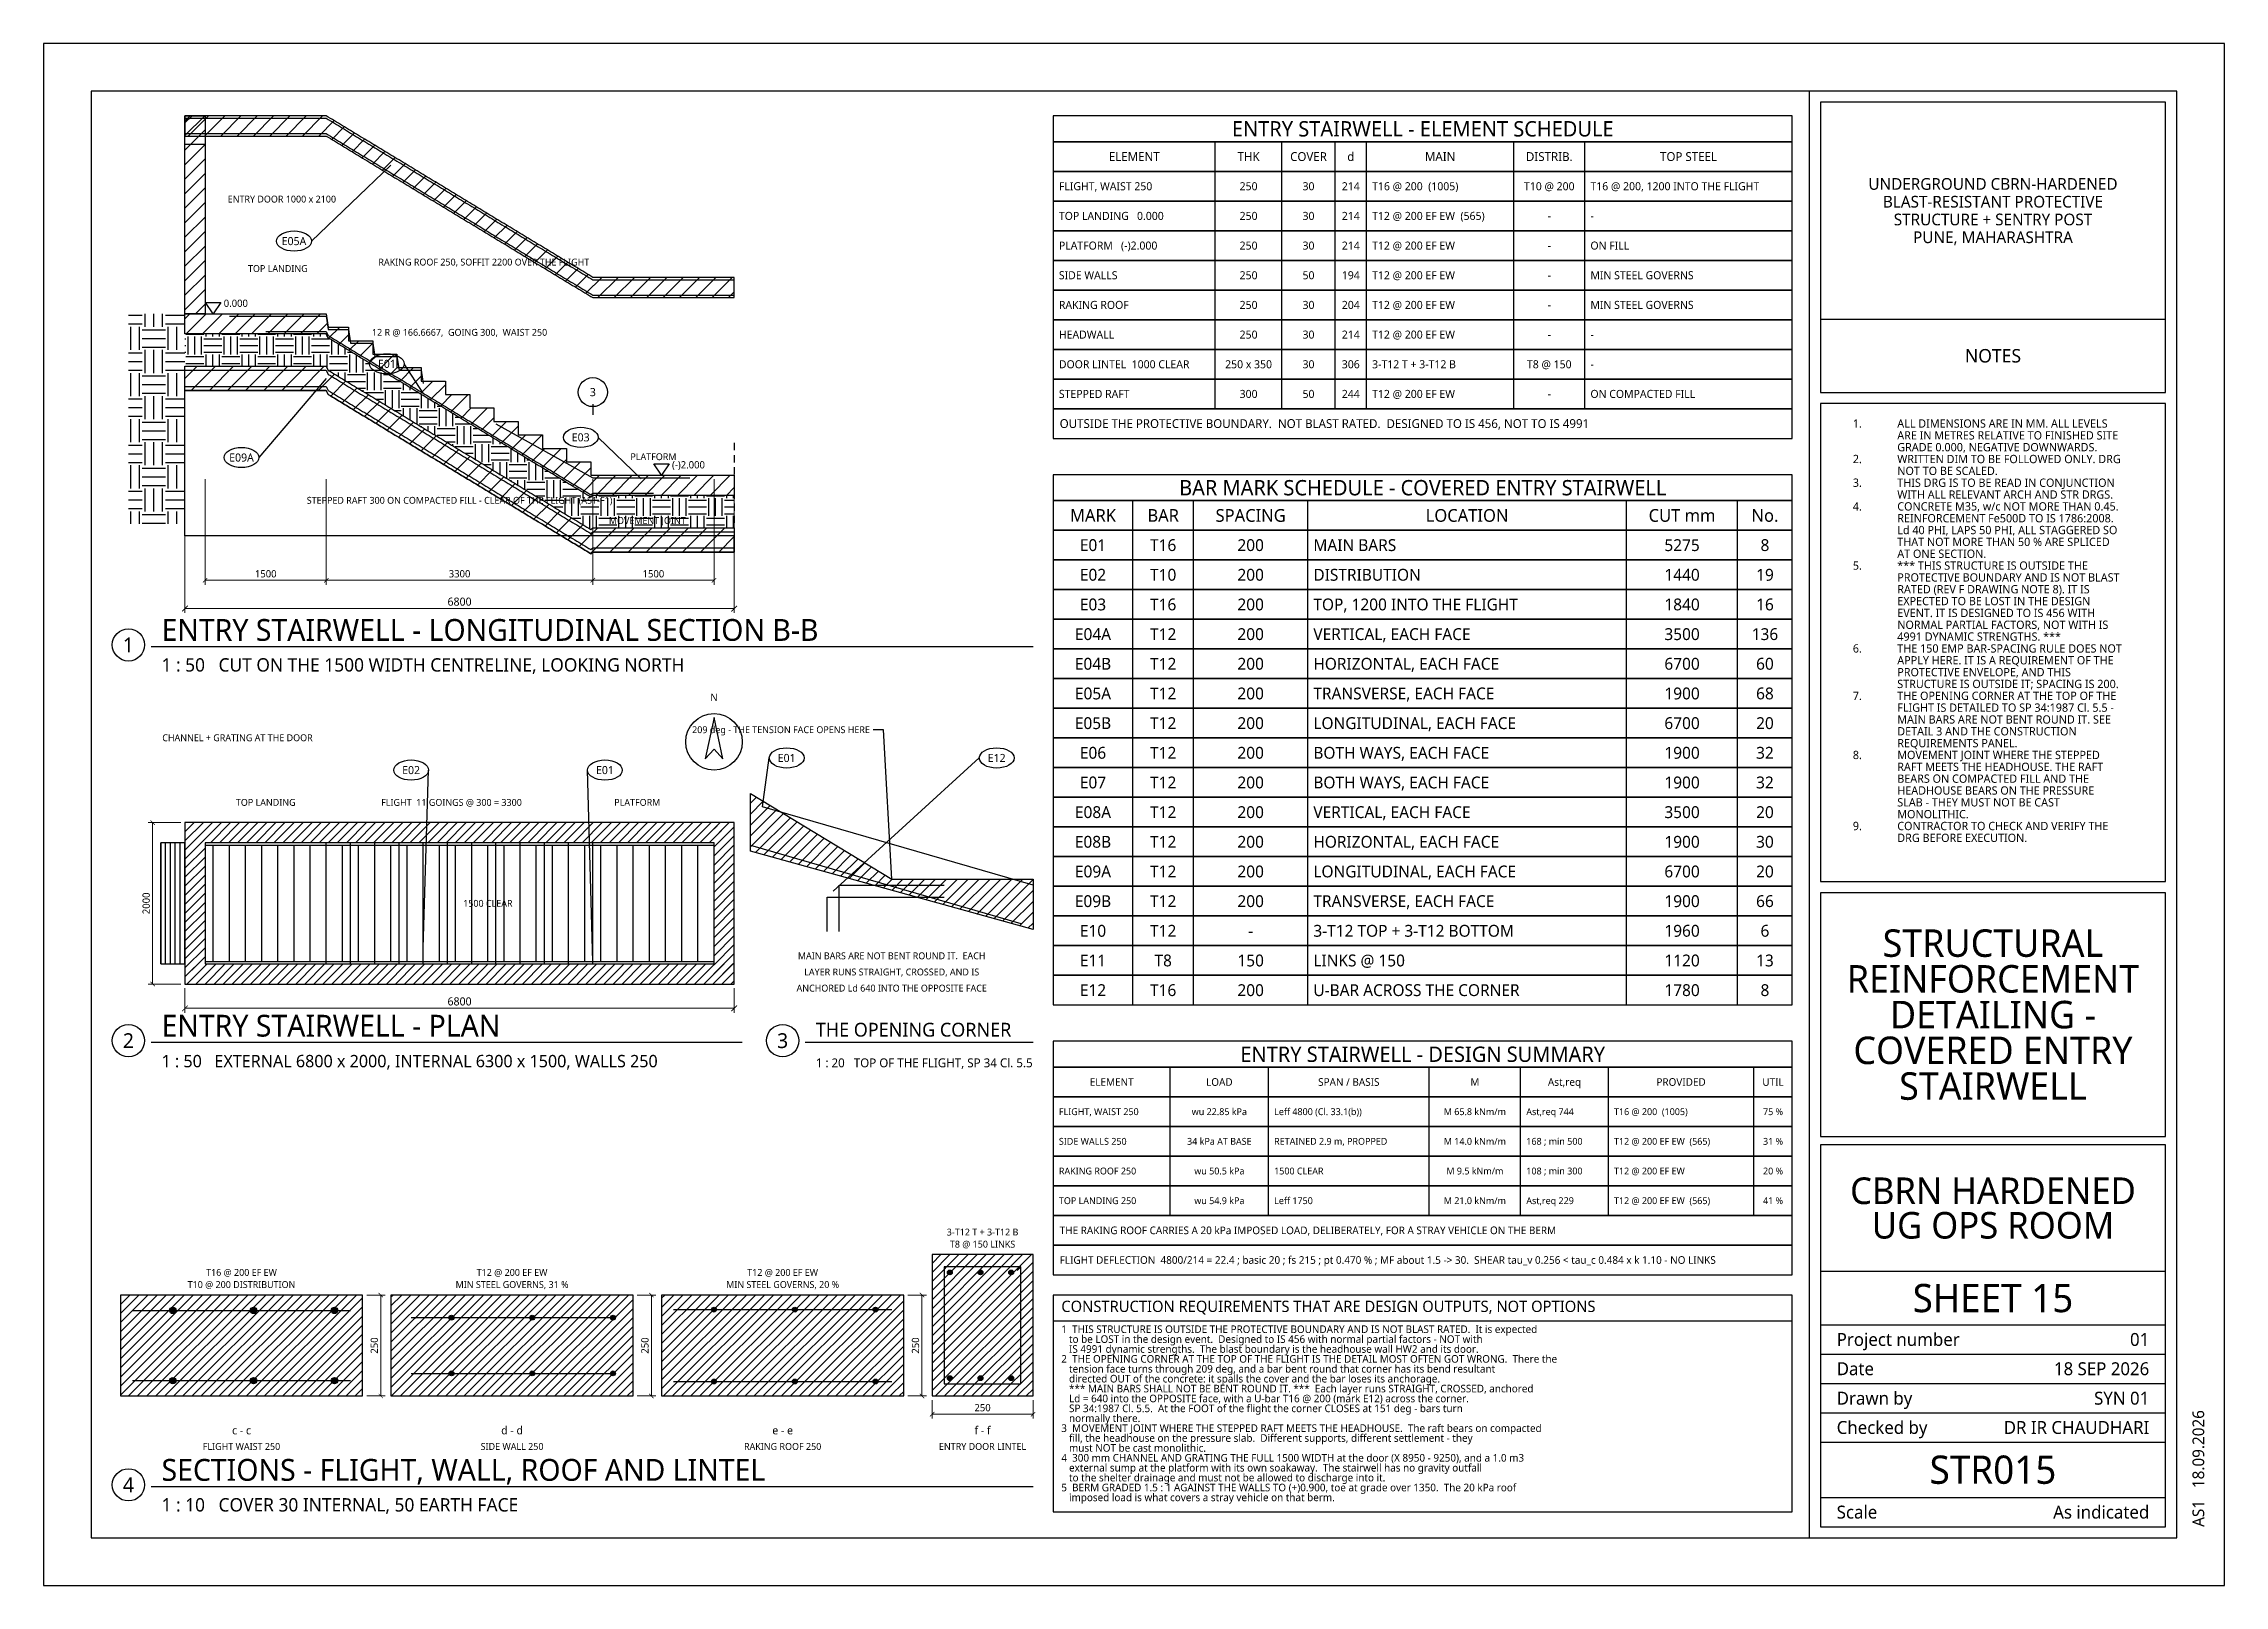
# Model space of a CAD drawing. Header units: millimetres. Extents: x 27 to 567, y 19 to 401.
import ezdxf
from ezdxf.enums import TextEntityAlignment as Align

# ---------------------------------------------------------------- set-up
doc = ezdxf.new("R2010")
doc.units = ezdxf.units.MM
for name, color, linetype in [('S-CALLOUT', 7, 'Continuous'), ('S-CENTER', 7, 'Continuous'), ('S-CONCRETE', 7, 'Continuous'), ('S-CONCRETE-THIN', 7, 'Continuous'), ('S-DIM', 7, 'Continuous'), ('S-EXISTING', 8, 'Continuous'), ('S-HATCH', 8, 'Continuous'), ('S-HIDDEN', 8, 'Continuous'), ('S-LEVEL', 7, 'Continuous'), ('S-NOTE', 7, 'Continuous'), ('S-REBAR-DIST', 5, 'Continuous'), ('S-REBAR-MAIN', 1, 'Continuous'), ('S-REBAR-SEC', 1, 'Continuous'), ('S-REBAR-STIRRUP', 5, 'Continuous'), ('S-SECTION', 7, 'Continuous'), ('S-TABLE', 7, 'Continuous'), ('S-TEXT', 7, 'Continuous'), ('S-TITLE', 7, 'Continuous')]:
    doc.layers.add(name, color=color, linetype=linetype)
doc.styles.add('OpenSans', font='OpenSans-Regular.ttf')
doc.dimstyles.new('A2-DIM', dxfattribs={"dimtxt": 2, "dimasz": 1.4, "dimexe": 1.1, "dimexo": 1, "dimgap": 0.7, "dimtad": 1, "dimdec": 0, "dimtxsty": 'OpenSans', "dimblk": 'ARCHTICK', "dimcen": 2.5, "dimclrd": 7, "dimclre": 7, "dimclrt": 7, "dimazin": 3, "dimtfac": 1, "dimtmove": 0, "dimatfit": 3, "dimlwd": 13, "dimlwe": 13})
doc.dimstyles.new('A2-DIM-S', dxfattribs={"dimtxt": 1.8, "dimasz": 1.1, "dimexe": 1.1, "dimexo": 1, "dimgap": 0.7, "dimtad": 1, "dimdec": 0, "dimtxsty": 'OpenSans', "dimblk": 'ARCHTICK', "dimcen": 2.5, "dimclrd": 7, "dimclre": 7, "dimclrt": 7, "dimazin": 3, "dimtfac": 1, "dimtmove": 0, "dimatfit": 3, "dimlwd": 13, "dimlwe": 13})

msp = doc.modelspace()

# ---------------------------------------------------------------- texts
at = {"layer": 'S-CALLOUT', "style": 'OpenSans'}
for s, p in [('E05A', (89, 352)), ('E01', (112, 321.6)), ('E03', (160, 303.4)), ('E09A', (76, 298.4)), ('E02', (118, 221)), ('E01', (166, 221)), ('E01', (211, 224)), ('E12', (263, 224))]:
    msp.add_text(s, height=2, dxfattribs=at).set_placement(p, align=Align.MIDDLE_CENTER)
at = {"layer": 'S-LEVEL', "style": 'OpenSans'}
for s, p in [('0.000', (71.6, 336.6)), ('(-)2.000', (182.6, 296.6))]:
    msp.add_text(s, height=1.8, dxfattribs=at).set_placement(p, align=Align.MIDDLE_LEFT)
at = {"layer": 'S-NOTE', "style": 'OpenSans'}
for s, height, p in [('1.', 2.05, (475, 305.8)), ('ALL DIMENSIONS ARE IN MM. ALL LEVELS', 2.05, (486, 305.8)), ('ARE IN METRES RELATIVE TO FINISHED SITE', 2.05, (486, 302.869)), ('2.', 2.05, (475, 297.005)), ('WRITTEN DIM TO BE FOLLOWED ONLY. DRG', 2.05, (486, 297.005)), ('GRADE 0.000, NEGATIVE DOWNWARDS.', 2.05, (486, 299.937)), ('3.', 2.05, (475, 291.142)), ('THIS DRG IS TO BE READ IN CONJUNCTION', 2.05, (486, 291.142)), ('NOT TO BE SCALED.', 2.05, (486, 294.074)), ('4.', 2.05, (475, 285.279)), ('WITH ALL RELEVANT ARCH AND STR DRGS.', 2.05, (486, 288.211)), ('CONCRETE M35, w/c NOT MORE THAN 0.45.', 2.05, (486, 285.279)), ('REINFORCEMENT Fe500D TO IS 1786:2008.', 2.05, (486, 282.348)), ('Ld 40 PHI, LAPS 50 PHI, ALL STAGGERED SO', 2.05, (486, 279.416)), ('AT ONE SECTION.', 2.05, (486, 273.553)), ('THAT NOT MORE THAN 50 % ARE SPLICED', 2.05, (486, 276.485)), ('5.', 2.05, (475, 270.622)), ('*** THIS STRUCTURE IS OUTSIDE THE', 2.05, (486, 270.622)), ('PROTECTIVE BOUNDARY AND IS NOT BLAST', 2.05, (486, 267.69)), ('RATED (REV F DRAWING NOTE 8). IT IS', 2.05, (486, 264.759)), ('EXPECTED TO BE LOST IN THE DESIGN', 2.05, (486, 261.827)), ('EVENT. IT IS DESIGNED TO IS 456 WITH', 2.05, (486, 258.896)), ('4991 DYNAMIC STRENGTHS. ***', 2.05, (486, 253.033)), ('NORMAL PARTIAL FACTORS, NOT WITH IS', 2.05, (486, 255.964)), ('6.', 2.05, (475, 250.101)), ('APPLY HERE. IT IS A REQUIREMENT OF THE', 2.05, (486, 247.17)), ('THE 150 EMP BAR-SPACING RULE DOES NOT', 2.05, (486, 250.101)), ('STRUCTURE IS OUTSIDE IT; SPACING IS 200.', 2.05, (486, 241.307)), ('PROTECTIVE ENVELOPE, AND THIS', 2.05, (486, 244.238)), ('7.', 2.05, (475, 238.375)), ('THE OPENING CORNER AT THE TOP OF THE', 2.05, (486, 238.375)), ('FLIGHT IS DETAILED TO SP 34:1987 Cl. 5.5 -', 2.05, (486, 235.444)), ('MAIN BARS ARE NOT BENT ROUND IT. SEE', 2.05, (486, 232.512)), ('DETAIL 3 AND THE CONSTRUCTION', 2.05, (486, 229.581)), ('REQUIREMENTS PANEL.', 2.05, (486, 226.649)), ('8.', 2.05, (475, 223.718)), ('MOVEMENT JOINT WHERE THE STEPPED', 2.05, (486, 223.718)), ('RAFT MEETS THE HEADHOUSE. THE RAFT', 2.05, (486, 220.786)), ('BEARS ON COMPACTED FILL AND THE', 2.05, (486, 217.855)), ('HEADHOUSE BEARS ON THE PRESSURE', 2.05, (486, 214.923)), ('SLAB - THEY MUST NOT BE CAST', 2.05, (486, 211.992)), ('MONOLITHIC.', 2.05, (486, 209.06)), ('9.', 2.05, (475, 206.129)), ('CONTRACTOR TO CHECK AND VERIFY THE', 2.05, (486, 206.129)), ('DRG BEFORE EXECUTION.', 2.05, (486, 203.197)), ('1  THIS STRUCTURE IS OUTSIDE THE PROTECTIVE BOUNDARY AND IS NOT BLAST RATED.  It is expected', 1.88, (279, 81.6)), ('   to be LOST in the design event.  Designed to IS 456 with normal partial factors - NOT with', 1.88, (279, 79.15)), ('2  THE OPENING CORNER AT THE TOP OF THE FLIGHT IS THE DETAIL MOST OFTEN GOT WRONG.  There the', 1.88, (279, 74.25)), ('   IS 4991 dynamic strengths.  The blast boundary is the headhouse wall HW2 and its door.', 1.88, (279, 76.7)), ('   tension face turns through 209 deg, and a bar bent round that corner has its bend resultant', 1.88, (279, 71.8)), ('   directed OUT of the concrete: it spalls the cover and the bar loses its anchorage.', 1.88, (279, 69.35)), ('   *** MAIN BARS SHALL NOT BE BENT ROUND IT. ***  Each layer runs STRAIGHT, CROSSED, anchored', 1.88, (279, 66.9)), ('   Ld = 640 into the OPPOSITE face, with a U-bar T16 @ 200 (mark E12) across the corner.', 1.88, (279, 64.45)), ('   SP 34:1987 Cl. 5.5.  At the FOOT of the flight the corner CLOSES at 151 deg - bars turn', 1.88, (279, 62)), ('   normally there.', 1.88, (279, 59.55)), ('3  MOVEMENT JOINT WHERE THE STEPPED RAFT MEETS THE HEADHOUSE.  The raft bears on compacted', 1.88, (279, 57.1)), ('   fill, the headhouse on the pressure slab.  Different supports, different settlement - they', 1.88, (279, 54.65)), ('   must NOT be cast monolithic.', 1.88, (279, 52.2)), ('4  300 mm CHANNEL AND GRATING THE FULL 1500 WIDTH at the door (X 8950 - 9250), and a 1.0 m3', 1.88, (279, 49.75)), ('   external sump at the platform with its own soakaway.  The stairwell has no gravity outfall', 1.88, (279, 47.3)), ('5  BERM GRADED 1.5 : 1 AGAINST THE WALLS TO (+)0.900, toe at grade over 1350.  The 20 kPa roof', 1.88, (279, 42.4)), ('   to the shelter drainage and must not be allowed to discharge into it.', 1.88, (279, 44.85)), ('   imposed load is what covers a stray vehicle on that berm.', 1.88, (279, 39.95))]:
    msp.add_text(s, height=height, dxfattribs=at).set_placement(p)
at = {"layer": 'S-SECTION', "style": 'OpenSans'}
for s, p in [('3', (163, 314.6)), ('c - c', (76, 57.5)), ('d - d', (143, 57.5)), ('e - e', (210, 57.5)), ('f - f', (259.5, 57.5))]:
    msp.add_text(s, height=2, dxfattribs=at).set_placement(p, align=Align.MIDDLE_CENTER)
at = {"layer": 'S-TABLE', "style": 'OpenSans'}
for s, height, p in [('ENTRY STAIRWELL - ELEMENT SCHEDULE', 3.8, (368.5, 379.8)), ('ELEMENT', 2.19, (297.061, 372.926)), ('THK', 2.19, (325.374, 372.926)), ('COVER', 2.19, (340.212, 372.926)), ('d', 2.19, (350.68, 372.926)), ('MAIN', 2.19, (372.806, 372.926)), ('DISTRIB.', 2.19, (399.834, 372.926)), ('TOP STEEL', 2.19, (434.31, 372.926)), ('250', 1.99, (325.374, 365.579)), ('30', 1.99, (340.212, 365.579)), ('214', 1.99, (350.68, 365.579)), ('T10 @ 200', 1.99, (399.834, 365.579)), ('250', 1.99, (325.374, 358.232)), ('30', 1.99, (340.212, 358.232)), ('214', 1.99, (350.68, 358.232)), ('-', 1.99, (399.834, 358.232)), ('250', 1.99, (325.374, 350.885)), ('30', 1.99, (340.212, 350.885)), ('214', 1.99, (350.68, 350.885)), ('-', 1.99, (399.834, 350.885)), ('250', 1.99, (325.374, 343.538)), ('50', 1.99, (340.212, 343.538)), ('194', 1.99, (350.68, 343.538)), ('-', 1.99, (399.834, 343.538)), ('250', 1.99, (325.374, 336.191)), ('30', 1.99, (340.212, 336.191)), ('204', 1.99, (350.68, 336.191)), ('-', 1.99, (399.834, 336.191)), ('250', 1.99, (325.374, 328.844)), ('30', 1.99, (340.212, 328.844)), ('214', 1.99, (350.68, 328.844)), ('-', 1.99, (399.834, 328.844)), ('250 x 350', 1.99, (325.374, 321.497)), ('30', 1.99, (340.212, 321.497)), ('306', 1.99, (350.68, 321.497)), ('T8 @ 150', 1.99, (399.834, 321.497)), ('300', 1.99, (325.374, 314.15)), ('50', 1.99, (340.212, 314.15)), ('244', 1.99, (350.68, 314.15)), ('-', 1.99, (399.834, 314.15)), ('BAR MARK SCHEDULE - COVERED ENTRY STAIRWELL', 3.8, (368.5, 290.929)), ('MARK', 3.1388, (286.847, 284.056)), ('BAR', 3.1388, (304.229, 284.056)), ('SPACING', 3.1388, (325.888, 284.056)), ('LOCATION', 3.1388, (379.481, 284.056)), ('CUT mm', 3.1388, (432.711, 284.056)), ('No.', 3.1388, (453.235, 284.056)), ('E01', 2.9388, (286.847, 276.709)), ('T16', 2.9388, (304.229, 276.709)), ('200', 2.9388, (325.888, 276.709)), ('5275', 2.9388, (432.711, 276.709)), ('8', 2.939, (453.235, 276.709)), ('E02', 2.9388, (286.847, 269.362)), ('T10', 2.9388, (304.229, 269.362)), ('200', 2.9388, (325.888, 269.362)), ('1440', 2.9388, (432.711, 269.362)), ('19', 2.9388, (453.235, 269.362)), ('E03', 2.9388, (286.847, 262.015)), ('T16', 2.9388, (304.229, 262.015)), ('200', 2.9388, (325.888, 262.015)), ('1840', 2.9388, (432.711, 262.015)), ('16', 2.9388, (453.235, 262.015)), ('E04A', 2.9388, (286.847, 254.668)), ('T12', 2.9388, (304.229, 254.668)), ('200', 2.9388, (325.888, 254.668)), ('3500', 2.9388, (432.711, 254.668)), ('136', 2.9388, (453.235, 254.668)), ('E04B', 2.9388, (286.847, 247.321)), ('T12', 2.9388, (304.229, 247.321)), ('200', 2.9388, (325.888, 247.321)), ('6700', 2.9388, (432.711, 247.321)), ('60', 2.9388, (453.235, 247.321)), ('E05A', 2.9388, (286.847, 239.974)), ('T12', 2.9388, (304.229, 239.974)), ('200', 2.9388, (325.888, 239.974)), ('1900', 2.9388, (432.711, 239.974)), ('68', 2.9388, (453.235, 239.974)), ('E05B', 2.9388, (286.847, 232.626)), ('T12', 2.9388, (304.229, 232.626)), ('200', 2.9388, (325.888, 232.626)), ('6700', 2.9388, (432.711, 232.626)), ('20', 2.9388, (453.235, 232.626)), ('E06', 2.9388, (286.847, 225.279)), ('T12', 2.9388, (304.229, 225.279)), ('200', 2.9388, (325.888, 225.279)), ('1900', 2.9388, (432.711, 225.279)), ('32', 2.9388, (453.235, 225.279)), ('E07', 2.9388, (286.847, 217.932)), ('T12', 2.9388, (304.229, 217.932)), ('200', 2.9388, (325.888, 217.932)), ('1900', 2.9388, (432.711, 217.932)), ('32', 2.9388, (453.235, 217.932)), ('E08A', 2.9388, (286.847, 210.585)), ('T12', 2.9388, (304.229, 210.585)), ('200', 2.9388, (325.888, 210.585)), ('3500', 2.9388, (432.711, 210.585)), ('20', 2.9388, (453.235, 210.585)), ('E08B', 2.9388, (286.847, 203.238)), ('T12', 2.9388, (304.229, 203.238)), ('200', 2.9388, (325.888, 203.238)), ('1900', 2.9388, (432.711, 203.238)), ('30', 2.9388, (453.235, 203.238)), ('E09A', 2.9388, (286.847, 195.891)), ('T12', 2.9388, (304.229, 195.891)), ('200', 2.9388, (325.888, 195.891)), ('6700', 2.9388, (432.711, 195.891)), ('20', 2.9388, (453.235, 195.891)), ('E09B', 2.9388, (286.847, 188.544)), ('T12', 2.9388, (304.229, 188.544)), ('200', 2.9388, (325.888, 188.544)), ('1900', 2.9388, (432.711, 188.544)), ('66', 2.9388, (453.235, 188.544)), ('E10', 2.9388, (286.847, 181.197)), ('T12', 2.9388, (304.229, 181.197)), ('-', 2.939, (325.888, 181.197)), ('1960', 2.9388, (432.711, 181.197)), ('6', 2.939, (453.235, 181.197)), ('E11', 2.9388, (286.847, 173.85)), ('T8', 2.9388, (304.229, 173.85)), ('150', 2.9388, (325.888, 173.85)), ('1120', 2.9388, (432.711, 173.85)), ('13', 2.9388, (453.235, 173.85)), ('E12', 2.9388, (286.847, 166.503)), ('T16', 2.9388, (304.229, 166.503)), ('200', 2.9388, (325.888, 166.503)), ('1780', 2.9388, (432.711, 166.503)), ('8', 2.939, (453.235, 166.503)), ('ENTRY STAIRWELL - DESIGN SUMMARY', 3.8, (368.5, 150.629)), ('ELEMENT', 1.89, (291.48, 143.756)), ('LOAD', 1.89, (318.132, 143.756)), ('SPAN / BASIS', 1.89, (350.193, 143.756)), ('M', 1.89, (381.413, 143.756)), ('Ast,req', 1.89, (403.601, 143.756)), ('PROVIDED', 1.89, (432.464, 143.756)), ('UTIL', 1.89, (455.234, 143.756)), ('wu 22.85 kPa', 1.7, (318.132, 136.409)), ('M 65.8 kNm/m', 1.7, (381.413, 136.409)), ('75 %', 1.7, (455.234, 136.409)), ('34 kPa AT BASE', 1.7, (318.132, 129.062)), ('M 14.0 kNm/m', 1.7, (381.413, 129.062)), ('31 %', 1.7, (455.234, 129.062)), ('wu 50.5 kPa', 1.7, (318.132, 121.715)), ('M 9.5 kNm/m', 1.7, (381.413, 121.715)), ('20 %', 1.7, (455.234, 121.715)), ('wu 54.9 kPa', 1.7, (318.132, 114.368)), ('M 21.0 kNm/m', 1.7, (381.413, 114.368)), ('41 %', 1.7, (455.234, 114.368))]:
    msp.add_text(s, height=height, dxfattribs=at).set_placement(p, align=Align.MIDDLE_CENTER)
for s, height, p in [('FLIGHT, WAIST 250', 1.99, (278.4, 365.579)), ('T16 @ 200  (1005)', 1.99, (355.963, 365.579)), ('T16 @ 200, 1200 INTO THE FLIGHT', 1.99, (410.019, 365.579)), ('TOP LANDING   0.000', 1.99, (278.4, 358.232)), ('T12 @ 200 EF EW  (565)', 1.99, (355.963, 358.232)), ('-', 1.99, (410.019, 358.232)), ('PLATFORM   (-)2.000', 1.99, (278.4, 350.885)), ('T12 @ 200 EF EW', 1.99, (355.963, 350.885)), ('ON FILL', 1.99, (410.019, 350.885)), ('SIDE WALLS', 1.99, (278.4, 343.538)), ('T12 @ 200 EF EW', 1.99, (355.963, 343.538)), ('MIN STEEL GOVERNS', 1.99, (410.019, 343.538)), ('RAKING ROOF', 1.99, (278.4, 336.191)), ('T12 @ 200 EF EW', 1.99, (355.963, 336.191)), ('MIN STEEL GOVERNS', 1.99, (410.019, 336.191)), ('HEADWALL', 1.99, (278.4, 328.844)), ('T12 @ 200 EF EW', 1.99, (355.963, 328.844)), ('-', 1.99, (410.019, 328.844)), ('DOOR LINTEL  1000 CLEAR', 1.99, (278.4, 321.497)), ('3-T12 T + 3-T12 B', 1.99, (355.963, 321.497)), ('-', 1.99, (410.019, 321.497)), ('STEPPED RAFT', 1.99, (278.4, 314.15)), ('T12 @ 200 EF EW', 1.99, (355.963, 314.15)), ('ON COMPACTED FILL', 1.99, (410.019, 314.15)), ('OUTSIDE THE PROTECTIVE BOUNDARY.  NOT BLAST RATED.  DESIGNED TO IS 456, NOT TO IS 4991', 2.19, (278.6, 306.803)), ('MAIN BARS', 2.9388, (341.41, 276.709)), ('DISTRIBUTION', 2.93882, (341.41, 269.362)), ('TOP, 1200 INTO THE FLIGHT', 2.93882, (341.41, 262.015)), ('VERTICAL, EACH FACE', 2.93882, (341.41, 254.668)), ('HORIZONTAL, EACH FACE', 2.93882, (341.41, 247.321)), ('TRANSVERSE, EACH FACE', 2.93882, (341.41, 239.974)), ('LONGITUDINAL, EACH FACE', 2.93882, (341.41, 232.626)), ('BOTH WAYS, EACH FACE', 2.93882, (341.41, 225.279)), ('BOTH WAYS, EACH FACE', 2.93882, (341.41, 217.932)), ('VERTICAL, EACH FACE', 2.93882, (341.41, 210.585)), ('HORIZONTAL, EACH FACE', 2.93882, (341.41, 203.238)), ('LONGITUDINAL, EACH FACE', 2.93882, (341.41, 195.891)), ('TRANSVERSE, EACH FACE', 2.93882, (341.41, 188.544)), ('3-T12 TOP + 3-T12 BOTTOM', 2.93882, (341.41, 181.197)), ('LINKS @ 150', 2.93882, (341.41, 173.85)), ('U-BAR ACROSS THE CORNER', 2.93882, (341.41, 166.503)), ('FLIGHT, WAIST 250', 1.7, (278.4, 136.409)), ('Leff 4800 (Cl. 33.1(b))', 1.7, (331.702, 136.409)), ('Ast,req 744', 1.7, (394.142, 136.409)), ('T16 @ 200  (1005)', 1.7, (415.86, 136.409)), ('SIDE WALLS 250', 1.7, (278.4, 129.062)), ('RETAINED 2.9 m, PROPPED', 1.7, (331.702, 129.062)), ('168 ; min 500', 1.7, (394.142, 129.062)), ('T12 @ 200 EF EW  (565)', 1.7, (415.86, 129.062)), ('RAKING ROOF 250', 1.7, (278.4, 121.715)), ('1500 CLEAR', 1.7, (331.702, 121.715)), ('108 ; min 300', 1.7, (394.142, 121.715)), ('T12 @ 200 EF EW', 1.7, (415.86, 121.715)), ('TOP LANDING 250', 1.7, (278.4, 114.368)), ('Leff 1750', 1.7, (331.702, 114.368)), ('Ast,req 229', 1.7, (394.142, 114.368)), ('T12 @ 200 EF EW  (565)', 1.7, (415.86, 114.368)), ('THE RAKING ROOF CARRIES A 20 kPa IMPOSED LOAD, DELIBERATELY, FOR A STRAY VEHICLE ON THE BERM', 1.89, (278.6, 107.021)), ('FLIGHT DEFLECTION  4800/214 = 22.4 ; basic 20 ; fs 215 ; pt 0.470 % ; MF about 1.5 -> 30.  SHEAR tau_v 0.256 < tau_c 0.484 x k 1.10 - NO LINKS', 1.89, (278.6, 99.674))]:
    msp.add_text(s, height=height, dxfattribs=at).set_placement(p, align=Align.MIDDLE_LEFT)
at = {"layer": 'S-TEXT', "style": 'OpenSans'}
for s, p in [('ENTRY DOOR 1000 x 2100', (86, 362.4)), ('TOP LANDING', (85, 345.2)), ('RAKING ROOF 250, SOFFIT 2200 OVER THE FLIGHT', (136, 346.8)), ('12 R @ 166.6667,  GOING 300,  WAIST 250', (130, 329.4)), ('PLATFORM', (178, 298.6)), ('STEPPED RAFT 300 ON COMPACTED FILL - CLEAR OF THE FLIGHT (AS1-F1)', (130, 287.8)), ('CHANNEL + GRATING AT THE DOOR', (75, 229)), ('TOP LANDING', (82, 213)), ('FLIGHT  11 GOINGS @ 300 = 3300', (128, 213)), ('PLATFORM', (174, 213)), ('1500 CLEAR', (137, 188)), ('MAIN BARS ARE NOT BENT ROUND IT.  EACH', (237, 175)), ('ANCHORED Ld 640 INTO THE OPPOSITE FACE', (237, 167)), ('LAYER RUNS STRAIGHT, CROSSED, AND IS', (237, 171)), ('3-T12 T + 3-T12 B', (259.5, 106.6)), ('T8 @ 150 LINKS', (259.5, 103.6)), ('T16 @ 200 EF EW', (76, 96.6)), ('T12 @ 200 EF EW', (143, 96.6)), ('T12 @ 200 EF EW', (210, 96.6)), ('T10 @ 200 DISTRIBUTION', (76, 93.6)), ('MIN STEEL GOVERNS, 31 %', (143, 93.6)), ('MIN STEEL GOVERNS, 20 %', (210, 93.6)), ('FLIGHT WAIST 250', (76, 53.5)), ('SIDE WALL 250', (143, 53.5)), ('RAKING ROOF 250', (210, 53.5)), ('ENTRY DOOR LINTEL', (259.5, 53.5))]:
    msp.add_text(s, height=1.7, dxfattribs=at).set_placement(p, align=Align.MIDDLE_CENTER)
for s, p in [('MOVEMENT JOINT', (186, 282.8)), ('209 deg - THE TENSION FACE OPENS HERE', (231.6, 231))]:
    msp.add_text(s, height=1.7, dxfattribs=at).set_placement(p, align=Align.MIDDLE_RIGHT)
for s, height, p in [('1 : 50   CUT ON THE 1500 WIDTH CENTRELINE, LOOKING NORTH', 3.3, (56.2, 245.4)), ('1 : 50   EXTERNAL 6800 x 2000, INTERNAL 6300 x 1500, WALLS 250', 3.06176, (56.2, 147.4)), ('1 : 20   TOP OF THE FLIGHT, SP 34 Cl. 5.5', 2.2, (218.2, 147.4)), ('1 : 10   COVER 30 INTERNAL, 50 EARTH FACE', 3.3, (56.2, 37.4))]:
    msp.add_text(s, height=height, dxfattribs=at).set_placement(p)
at = {"layer": 'S-TITLE', "style": 'OpenSans'}
for s, height, p in [('UNDERGROUND CBRN-HARDENED', 2.9, (509.7, 366.15)), ('BLAST-RESISTANT PROTECTIVE', 2.9, (509.7, 361.75)), ('STRUCTURE + SENTRY POST', 2.9, (509.7, 357.35)), ('PUNE, MAHARASHTRA', 2.9, (509.7, 352.95)), ('NOTES', 3.335, (509.7, 323.6)), ('1', 3.672, (48, 252)), ('STRUCTURAL', 6.8071, (509.7, 178.149)), ('REINFORCEMENT', 6.80715, (509.7, 169.299)), ('DETAILING -', 6.80715, (509.7, 160.45)), ('2', 3.672, (48, 154)), ('3', 3.672, (210, 154)), ('COVERED ENTRY', 6.80715, (509.7, 151.601)), ('STAIRWELL', 6.8071, (509.7, 142.751)), ('CBRN HARDENED', 6.58, (509.7, 116.827)), ('UG OPS ROOM', 6.58, (509.7, 108.273)), ('SHEET 15', 7, (509.7, 90.25)), ('STR015', 7, (509.7, 47.75)), ('4', 3.672, (48, 44))]:
    msp.add_text(s, height=height, dxfattribs=at).set_placement(p, align=Align.MIDDLE_CENTER)
for s, height, p in [('ENTRY STAIRWELL - LONGITUDINAL SECTION B-B', 5.4, (56.2, 253)), ('ENTRY STAIRWELL - PLAN', 5.4, (56.2, 155)), ('THE OPENING CORNER', 3.41845, (218.2, 155)), ('CONSTRUCTION REQUIREMENTS THAT ARE DESIGN OUTPUTS, NOT OPTIONS', 2.8, (279, 86.8)), ('SECTIONS - FLIGHT, WALL, ROOF AND LINTEL', 5.4, (56.2, 45))]:
    msp.add_text(s, height=height, dxfattribs=at).set_placement(p)
msp.add_text('N', height=1.8, dxfattribs=at).set_placement((193, 237.6), align=Align.BOTTOM_CENTER)
for s, p in [('Project number', (471, 80)), ('Date', (471, 72.75)), ('Drawn by', (471, 65.45)), ('Checked by', (471, 58.2)), ('Scale', (471, 37.25))]:
    msp.add_text(s, height=3.2, dxfattribs=at).set_placement(p, align=Align.MIDDLE_LEFT)
for s, p in [('01', (548.4, 80)), ('18 SEP 2026', (548.4, 72.75)), ('SYN 01', (548.4, 65.45)), ('DR IR CHAUDHARI', (548.4, 58.2)), ('As indicated', (548.4, 37.25))]:
    msp.add_text(s, height=3.2, dxfattribs=at).set_placement(p, align=Align.MIDDLE_RIGHT)
msp.add_text('AS1   18.09.2026', height=2.9, rotation=90, dxfattribs=at).set_placement((562, 33.6))

# ---------------------------------------------------------------- blocks, each defined once
blk = doc.blocks.new('A2-LEVEL')
at = {"layer": 'S-LEVEL'}
blk.add_lwpolyline([(0, 0), (-1.9, 2.8), (1.9, 2.8)], close=True, dxfattribs=at)
blk = doc.blocks.new('A2-SECMARK')
at = {"layer": 'S-SECTION'}
blk.add_circle((0, 0), 3.6, dxfattribs=at)
blk = doc.blocks.new('_ARCHTICK')
at = {"color": 0, "linetype": 'BYBLOCK', "const_width": 0.15}
blk.add_lwpolyline([(-0.5, -0.5), (0.5, 0.5)], dxfattribs=at)
blk = doc.blocks.new('A2-NORTH')
at = {"layer": 'S-TITLE'}
blk.add_lwpolyline([(0, 6), (-2.2, -4.2), (0, -1.8), (2.2, -4.2)], close=True, dxfattribs=at)
blk.add_circle((0, 0), 7, dxfattribs=at)

# ---------------------------------------------------------------- dimensions: what is measured, and where the dimension line sits
at = {"layer": 'S-DIM'}
for base, p1, p2, dimstyle, override in [((62, 261), (62, 294), (198, 294), 'A2-DIM', {"dimlfac": 50}), ((67, 268), (67, 294), (97, 294), 'A2-DIM-S', {"dimlfac": 50}), ((97, 268), (97, 294), (163, 294), 'A2-DIM-S', {"dimlfac": 50}), ((163, 268), (163, 294), (193, 294), 'A2-DIM-S', {"dimlfac": 50}), ((62, 162), (62, 168), (198, 168), 'A2-DIM', {"dimlfac": 50}), ((247, 61.5), (247, 66), (272, 66), 'A2-DIM-S', {"dimlfac": 10})]:
    msp.add_linear_dim(base=base, p1=p1, p2=p2, dimstyle=dimstyle, override=override, dxfattribs=at).render()
for base, p1, p2, override in [((54, 168), (62, 168), (62, 208), {"dimlfac": 50}), ((110.5, 66), (106, 66), (106, 91), {"dimlfac": 10}), ((177.5, 66), (173, 66), (173, 91), {"dimlfac": 10}), ((244.5, 66), (240, 66), (240, 91), {"dimlfac": 10})]:
    msp.add_linear_dim(base=base, p1=p1, p2=p2, angle=90, dimstyle='A2-DIM-S', override=override, dxfattribs=at).render()

# ---------------------------------------------------------------- hatches: boundary and pattern name
at = {"layer": 'S-EXISTING'}
h = msp.add_hatch(dxfattribs=at)
h.set_pattern_fill('EARTH', scale=0.9)
h.paths.add_polyline_path([(48, 334), (62, 334), (62, 282), (48, 282)])
h = msp.add_hatch(dxfattribs=at)
h.set_pattern_fill('EARTH', scale=0.7)
h.paths.add_polyline_path([(62, 329), (62.5, 329), (63, 329), (63.5, 329), (64, 329), (64.5, 329), (65, 329), (65.5, 329), (66, 329), (66.5, 329), (67, 329), (67.5, 329), (68, 329), (68.5, 329), (69, 329), (69.5, 329), (70, 329), (70.5, 329), (71, 329), (71.5, 329), (72, 329), (72.5, 329), (73, 329), (73.5, 329), (74, 329), (74.5, 329), (75, 329), (75.5, 329), (76, 329), (76.5, 329), (77, 329), (77.5, 329), (78, 329), (78.5, 329), (79, 329), (79.5, 329), (80, 329), (80.5, 329), (81, 329), (81.5, 329), (82, 329), (82.5, 329), (83, 329), (83.5, 329), (84, 329), (84.5, 329), (85, 329), (85.5, 329), (86, 329), (86.5, 329), (87, 329), (87.5, 329), (88, 329), (88.5, 329), (89, 329), (89.5, 329), (90, 329), (90.5, 329), (91, 329), (91.5, 329), (92, 329), (92.5, 329), (93, 329), (93.5, 329), (94, 329), (94.5, 329), (95, 329), (95.5, 329), (96, 329), (96.5, 329), (97, 329), (97.5, 327.977), (98, 327.674), (98.5, 327.371), (99, 327.068), (99.5, 326.765), (100, 326.462), (100.5, 326.159), (101, 325.856), (101.5, 325.553), (102, 325.25), (102.5, 324.947), (103, 324.644), (103.5, 324.341), (104, 324.038), (104.5, 323.735), (105, 323.432), (105.5, 323.128), (106, 322.825), (106.5, 322.522), (107, 322.219), (107.5, 321.916), (108, 321.613), (108.5, 321.31), (109, 321.007), (109.5, 320.704), (110, 320.401), (110.5, 320.098), (111, 319.795), (111.5, 319.492), (112, 319.189), (112.5, 318.886), (113, 318.583), (113.5, 318.28), (114, 317.977), (114.5, 317.674), (115, 317.371), (115.5, 317.068), (116, 316.765), (116.5, 316.462), (117, 316.159), (117.5, 315.856), (118, 315.553), (118.5, 315.25), (119, 314.947), (119.5, 314.644), (120, 314.341), (120.5, 314.038), (121, 313.735), (121.5, 313.432), (122, 313.128), (122.5, 312.825), (123, 312.522), (123.5, 312.219), (124, 311.916), (124.5, 311.613), (125, 311.31), (125.5, 311.007), (126, 310.704), (126.5, 310.401), (127, 310.098), (127.5, 309.795), (128, 309.492), (128.5, 309.189), (129, 308.886), (129.5, 308.583), (130, 308.28), (130.5, 307.977), (131, 307.674), (131.5, 307.371), (132, 307.068), (132.5, 306.765), (133, 306.462), (133.5, 306.159), (134, 305.856), (134.5, 305.553), (135, 305.25), (135.5, 304.947), (136, 304.644), (136.5, 304.341), (137, 304.038), (137.5, 303.735), (138, 303.432), (138.5, 303.128), (139, 302.825), (139.5, 302.522), (140, 302.219), (140.5, 301.916), (141, 301.613), (141.5, 301.31), (142, 301.007), (142.5, 300.704), (143, 300.401), (143.5, 300.098), (144, 299.795), (144.5, 299.492), (145, 299.189), (145.5, 298.886), (146, 298.583), (146.5, 298.28), (147, 297.977), (147.5, 297.674), (148, 297.371), (148.5, 297.068), (149, 296.765), (149.5, 296.462), (150, 296.159), (150.5, 295.856), (151, 295.553), (151.5, 295.25), (152, 294.947), (152.5, 294.644), (153, 294.341), (153.5, 294.038), (154, 293.735), (154.5, 293.432), (155, 293.128), (155.5, 292.825), (156, 292.522), (156.5, 292.219), (157, 291.916), (157.5, 291.613), (158, 291.31), (158.5, 291.007), (159, 290.704), (159.5, 290.401), (160, 290.098), (160.5, 289.795), (161, 289.492), (161.5, 289.189), (162, 288.886), (162.5, 288.583), (163, 289), (163.5, 289), (164, 289), (164.5, 289), (165, 289), (165.5, 289), (166, 289), (166.5, 289), (167, 289), (167.5, 289), (168, 289), (168.5, 289), (169, 289), (169.5, 289), (170, 289), (170.5, 289), (171, 289), (171.5, 289), (172, 289), (172.5, 289), (173, 289), (173.5, 289), (174, 289), (174.5, 289), (175, 289), (175.5, 289), (176, 289), (176.5, 289), (177, 289), (177.5, 289), (178, 289), (178.5, 289), (179, 289), (179.5, 289), (180, 289), (180.5, 289), (181, 289), (181.5, 289), (182, 289), (182.5, 289), (183, 289), (183.5, 289), (184, 289), (184.5, 289), (185, 289), (185.5, 289), (186, 289), (186.5, 289), (187, 289), (187.5, 289), (188, 289), (188.5, 289), (189, 289), (189.5, 289), (190, 289), (190.5, 289), (191, 289), (191.5, 289), (192, 289), (192.5, 289), (193, 289), (193.5, 289), (194, 289), (194.5, 289), (195, 289), (195.5, 289), (196, 289), (196.5, 289), (197, 289), (197.5, 289), (198, 289), (198, 281), (197.5, 281), (197, 281), (196.5, 281), (196, 281), (195.5, 281), (195, 281), (194.5, 281), (194, 281), (193.5, 281), (193, 281), (192.5, 281), (192, 281), (191.5, 281), (191, 281), (190.5, 281), (190, 281), (189.5, 281), (189, 281), (188.5, 281), (188, 281), (187.5, 281), (187, 281), (186.5, 281), (186, 281), (185.5, 281), (185, 281), (184.5, 281), (184, 281), (183.5, 281), (183, 281), (182.5, 281), (182, 281), (181.5, 281), (181, 281), (180.5, 281), (180, 281), (179.5, 281), (179, 281), (178.5, 281), (178, 281), (177.5, 281), (177, 281), (176.5, 281), (176, 281), (175.5, 281), (175, 281), (174.5, 281), (174, 281), (173.5, 281), (173, 281), (172.5, 281), (172, 281), (171.5, 281), (171, 281), (170.5, 281), (170, 281), (169.5, 281), (169, 281), (168.5, 281), (168, 281), (167.5, 281), (167, 281), (166.5, 281), (166, 281), (165.5, 281), (165, 281), (164.5, 281), (164, 281), (163.5, 281), (163, 281), (162.5, 280.583), (162, 280.886), (161.5, 281.189), (161, 281.492), (160.5, 281.795), (160, 282.098), (159.5, 282.401), (159, 282.704), (158.5, 283.007), (158, 283.31), (157.5, 283.613), (157, 283.916), (156.5, 284.219), (156, 284.522), (155.5, 284.825), (155, 285.128), (154.5, 285.432), (154, 285.735), (153.5, 286.038), (153, 286.341), (152.5, 286.644), (152, 286.947), (151.5, 287.25), (151, 287.553), (150.5, 287.856), (150, 288.159), (149.5, 288.462), (149, 288.765), (148.5, 289.068), (148, 289.371), (147.5, 289.674), (147, 289.977), (146.5, 290.28), (146, 290.583), (145.5, 290.886), (145, 291.189), (144.5, 291.492), (144, 291.795), (143.5, 292.098), (143, 292.401), (142.5, 292.704), (142, 293.007), (141.5, 293.31), (141, 293.613), (140.5, 293.916), (140, 294.219), (139.5, 294.522), (139, 294.825), (138.5, 295.128), (138, 295.432), (137.5, 295.735), (137, 296.038), (136.5, 296.341), (136, 296.644), (135.5, 296.947), (135, 297.25), (134.5, 297.553), (134, 297.856), (133.5, 298.159), (133, 298.462), (132.5, 298.765), (132, 299.068), (131.5, 299.371), (131, 299.674), (130.5, 299.977), (130, 300.28), (129.5, 300.583), (129, 300.886), (128.5, 301.189), (128, 301.492), (127.5, 301.795), (127, 302.098), (126.5, 302.401), (126, 302.704), (125.5, 303.007), (125, 303.31), (124.5, 303.613), (124, 303.916), (123.5, 304.219), (123, 304.522), (122.5, 304.825), (122, 305.128), (121.5, 305.432), (121, 305.735), (120.5, 306.038), (120, 306.341), (119.5, 306.644), (119, 306.947), (118.5, 307.25), (118, 307.553), (117.5, 307.856), (117, 308.159), (116.5, 308.462), (116, 308.765), (115.5, 309.068), (115, 309.371), (114.5, 309.674), (114, 309.977), (113.5, 310.28), (113, 310.583), (112.5, 310.886), (112, 311.189), (111.5, 311.492), (111, 311.795), (110.5, 312.098), (110, 312.401), (109.5, 312.704), (109, 313.007), (108.5, 313.31), (108, 313.613), (107.5, 313.916), (107, 314.219), (106.5, 314.522), (106, 314.825), (105.5, 315.128), (105, 315.432), (104.5, 315.735), (104, 316.038), (103.5, 316.341), (103, 316.644), (102.5, 316.947), (102, 317.25), (101.5, 317.553), (101, 317.856), (100.5, 318.159), (100, 318.462), (99.5, 318.765), (99, 319.068), (98.5, 319.371), (98, 319.674), (97.5, 319.977), (97, 321), (96.5, 321), (96, 321), (95.5, 321), (95, 321), (94.5, 321), (94, 321), (93.5, 321), (93, 321), (92.5, 321), (92, 321), (91.5, 321), (91, 321), (90.5, 321), (90, 321), (89.5, 321), (89, 321), (88.5, 321), (88, 321), (87.5, 321), (87, 321), (86.5, 321), (86, 321), (85.5, 321), (85, 321), (84.5, 321), (84, 321), (83.5, 321), (83, 321), (82.5, 321), (82, 321), (81.5, 321), (81, 321), (80.5, 321), (80, 321), (79.5, 321), (79, 321), (78.5, 321), (78, 321), (77.5, 321), (77, 321), (76.5, 321), (76, 321), (75.5, 321), (75, 321), (74.5, 321), (74, 321), (73.5, 321), (73, 321), (72.5, 321), (72, 321), (71.5, 321), (71, 321), (70.5, 321), (70, 321), (69.5, 321), (69, 321), (68.5, 321), (68, 321), (67.5, 321), (67, 321), (66.5, 321), (66, 321), (65.5, 321), (65, 321), (64.5, 321), (64, 321), (63.5, 321), (63, 321), (62.5, 321), (62, 321)])
at = {"layer": 'S-HATCH'}
h = msp.add_hatch(dxfattribs=at)
h.set_pattern_fill('ANSI31', scale=0.8)
h.paths.add_polyline_path([(62, 334), (67, 334), (67, 383), (62, 383)])
h = msp.add_hatch(dxfattribs=at)
h.set_pattern_fill('ANSI31', scale=0.9)
h.paths.add_polyline_path([(62, 378), (62.5, 378), (63, 378), (63.5, 378), (64, 378), (64.5, 378), (65, 378), (65.5, 378), (66, 378), (66.5, 378), (67, 378), (67.5, 378), (68, 378), (68.5, 378), (69, 378), (69.5, 378), (70, 378), (70.5, 378), (71, 378), (71.5, 378), (72, 378), (72.5, 378), (73, 378), (73.5, 378), (74, 378), (74.5, 378), (75, 378), (75.5, 378), (76, 378), (76.5, 378), (77, 378), (77.5, 378), (78, 378), (78.5, 378), (79, 378), (79.5, 378), (80, 378), (80.5, 378), (81, 378), (81.5, 378), (82, 378), (82.5, 378), (83, 378), (83.5, 378), (84, 378), (84.5, 378), (85, 378), (85.5, 378), (86, 378), (86.5, 378), (87, 378), (87.5, 378), (88, 378), (88.5, 378), (89, 378), (89.5, 378), (90, 378), (90.5, 378), (91, 378), (91.5, 378), (92, 378), (92.5, 378), (93, 378), (93.5, 378), (94, 378), (94.5, 378), (95, 378), (95.5, 378), (96, 378), (96.5, 378), (97, 378), (97.5, 377.697), (98, 377.394), (98.5, 377.091), (99, 376.788), (99.5, 376.485), (100, 376.182), (100.5, 375.879), (101, 375.576), (101.5, 375.273), (102, 374.97), (102.5, 374.667), (103, 374.364), (103.5, 374.061), (104, 373.758), (104.5, 373.455), (105, 373.152), (105.5, 372.848), (106, 372.545), (106.5, 372.242), (107, 371.939), (107.5, 371.636), (108, 371.333), (108.5, 371.03), (109, 370.727), (109.5, 370.424), (110, 370.121), (110.5, 369.818), (111, 369.515), (111.5, 369.212), (112, 368.909), (112.5, 368.606), (113, 368.303), (113.5, 368), (114, 367.697), (114.5, 367.394), (115, 367.091), (115.5, 366.788), (116, 366.485), (116.5, 366.182), (117, 365.879), (117.5, 365.576), (118, 365.273), (118.5, 364.97), (119, 364.667), (119.5, 364.364), (120, 364.061), (120.5, 363.758), (121, 363.455), (121.5, 363.152), (122, 362.848), (122.5, 362.545), (123, 362.242), (123.5, 361.939), (124, 361.636), (124.5, 361.333), (125, 361.03), (125.5, 360.727), (126, 360.424), (126.5, 360.121), (127, 359.818), (127.5, 359.515), (128, 359.212), (128.5, 358.909), (129, 358.606), (129.5, 358.303), (130, 358), (130.5, 357.697), (131, 357.394), (131.5, 357.091), (132, 356.788), (132.5, 356.485), (133, 356.182), (133.5, 355.879), (134, 355.576), (134.5, 355.273), (135, 354.97), (135.5, 354.667), (136, 354.364), (136.5, 354.061), (137, 353.758), (137.5, 353.455), (138, 353.152), (138.5, 352.848), (139, 352.545), (139.5, 352.242), (140, 351.939), (140.5, 351.636), (141, 351.333), (141.5, 351.03), (142, 350.727), (142.5, 350.424), (143, 350.121), (143.5, 349.818), (144, 349.515), (144.5, 349.212), (145, 348.909), (145.5, 348.606), (146, 348.303), (146.5, 348), (147, 347.697), (147.5, 347.394), (148, 347.091), (148.5, 346.788), (149, 346.485), (149.5, 346.182), (150, 345.879), (150.5, 345.576), (151, 345.273), (151.5, 344.97), (152, 344.667), (152.5, 344.364), (153, 344.061), (153.5, 343.758), (154, 343.455), (154.5, 343.152), (155, 342.848), (155.5, 342.545), (156, 342.242), (156.5, 341.939), (157, 341.636), (157.5, 341.333), (158, 341.03), (158.5, 340.727), (159, 340.424), (159.5, 340.121), (160, 339.818), (160.5, 339.515), (161, 339.212), (161.5, 338.909), (162, 338.606), (162.5, 338.303), (163, 338), (163.5, 338), (164, 338), (164.5, 338), (165, 338), (165.5, 338), (166, 338), (166.5, 338), (167, 338), (167.5, 338), (168, 338), (168.5, 338), (169, 338), (169.5, 338), (170, 338), (170.5, 338), (171, 338), (171.5, 338), (172, 338), (172.5, 338), (173, 338), (173.5, 338), (174, 338), (174.5, 338), (175, 338), (175.5, 338), (176, 338), (176.5, 338), (177, 338), (177.5, 338), (178, 338), (178.5, 338), (179, 338), (179.5, 338), (180, 338), (180.5, 338), (181, 338), (181.5, 338), (182, 338), (182.5, 338), (183, 338), (183.5, 338), (184, 338), (184.5, 338), (185, 338), (185.5, 338), (186, 338), (186.5, 338), (187, 338), (187.5, 338), (188, 338), (188.5, 338), (189, 338), (189.5, 338), (190, 338), (190.5, 338), (191, 338), (191.5, 338), (192, 338), (192.5, 338), (193, 338), (193.5, 338), (194, 338), (194.5, 338), (195, 338), (195.5, 338), (196, 338), (196.5, 338), (197, 338), (197.5, 338), (198, 338), (198, 343), (197.5, 343), (197, 343), (196.5, 343), (196, 343), (195.5, 343), (195, 343), (194.5, 343), (194, 343), (193.5, 343), (193, 343), (192.5, 343), (192, 343), (191.5, 343), (191, 343), (190.5, 343), (190, 343), (189.5, 343), (189, 343), (188.5, 343), (188, 343), (187.5, 343), (187, 343), (186.5, 343), (186, 343), (185.5, 343), (185, 343), (184.5, 343), (184, 343), (183.5, 343), (183, 343), (182.5, 343), (182, 343), (181.5, 343), (181, 343), (180.5, 343), (180, 343), (179.5, 343), (179, 343), (178.5, 343), (178, 343), (177.5, 343), (177, 343), (176.5, 343), (176, 343), (175.5, 343), (175, 343), (174.5, 343), (174, 343), (173.5, 343), (173, 343), (172.5, 343), (172, 343), (171.5, 343), (171, 343), (170.5, 343), (170, 343), (169.5, 343), (169, 343), (168.5, 343), (168, 343), (167.5, 343), (167, 343), (166.5, 343), (166, 343), (165.5, 343), (165, 343), (164.5, 343), (164, 343), (163.5, 343), (163, 343), (162.5, 343.303), (162, 343.606), (161.5, 343.909), (161, 344.212), (160.5, 344.515), (160, 344.818), (159.5, 345.121), (159, 345.424), (158.5, 345.727), (158, 346.03), (157.5, 346.333), (157, 346.636), (156.5, 346.939), (156, 347.242), (155.5, 347.545), (155, 347.848), (154.5, 348.152), (154, 348.455), (153.5, 348.758), (153, 349.061), (152.5, 349.364), (152, 349.667), (151.5, 349.97), (151, 350.273), (150.5, 350.576), (150, 350.879), (149.5, 351.182), (149, 351.485), (148.5, 351.788), (148, 352.091), (147.5, 352.394), (147, 352.697), (146.5, 353), (146, 353.303), (145.5, 353.606), (145, 353.909), (144.5, 354.212), (144, 354.515), (143.5, 354.818), (143, 355.121), (142.5, 355.424), (142, 355.727), (141.5, 356.03), (141, 356.333), (140.5, 356.636), (140, 356.939), (139.5, 357.242), (139, 357.545), (138.5, 357.848), (138, 358.152), (137.5, 358.455), (137, 358.758), (136.5, 359.061), (136, 359.364), (135.5, 359.667), (135, 359.97), (134.5, 360.273), (134, 360.576), (133.5, 360.879), (133, 361.182), (132.5, 361.485), (132, 361.788), (131.5, 362.091), (131, 362.394), (130.5, 362.697), (130, 363), (129.5, 363.303), (129, 363.606), (128.5, 363.909), (128, 364.212), (127.5, 364.515), (127, 364.818), (126.5, 365.121), (126, 365.424), (125.5, 365.727), (125, 366.03), (124.5, 366.333), (124, 366.636), (123.5, 366.939), (123, 367.242), (122.5, 367.545), (122, 367.848), (121.5, 368.152), (121, 368.455), (120.5, 368.758), (120, 369.061), (119.5, 369.364), (119, 369.667), (118.5, 369.97), (118, 370.273), (117.5, 370.576), (117, 370.879), (116.5, 371.182), (116, 371.485), (115.5, 371.788), (115, 372.091), (114.5, 372.394), (114, 372.697), (113.5, 373), (113, 373.303), (112.5, 373.606), (112, 373.909), (111.5, 374.212), (111, 374.515), (110.5, 374.818), (110, 375.121), (109.5, 375.424), (109, 375.727), (108.5, 376.03), (108, 376.333), (107.5, 376.636), (107, 376.939), (106.5, 377.242), (106, 377.545), (105.5, 377.848), (105, 378.152), (104.5, 378.455), (104, 378.758), (103.5, 379.061), (103, 379.364), (102.5, 379.667), (102, 379.97), (101.5, 380.273), (101, 380.576), (100.5, 380.879), (100, 381.182), (99.5, 381.485), (99, 381.788), (98.5, 382.091), (98, 382.394), (97.5, 382.697), (97, 383), (96.5, 383), (96, 383), (95.5, 383), (95, 383), (94.5, 383), (94, 383), (93.5, 383), (93, 383), (92.5, 383), (92, 383), (91.5, 383), (91, 383), (90.5, 383), (90, 383), (89.5, 383), (89, 383), (88.5, 383), (88, 383), (87.5, 383), (87, 383), (86.5, 383), (86, 383), (85.5, 383), (85, 383), (84.5, 383), (84, 383), (83.5, 383), (83, 383), (82.5, 383), (82, 383), (81.5, 383), (81, 383), (80.5, 383), (80, 383), (79.5, 383), (79, 383), (78.5, 383), (78, 383), (77.5, 383), (77, 383), (76.5, 383), (76, 383), (75.5, 383), (75, 383), (74.5, 383), (74, 383), (73.5, 383), (73, 383), (72.5, 383), (72, 383), (71.5, 383), (71, 383), (70.5, 383), (70, 383), (69.5, 383), (69, 383), (68.5, 383), (68, 383), (67.5, 383), (67, 383), (66.5, 383), (66, 383), (65.5, 383), (65, 383), (64.5, 383), (64, 383), (63.5, 383), (63, 383), (62.5, 383), (62, 383)])
h = msp.add_hatch(dxfattribs=at)
h.set_pattern_fill('ANSI31', scale=0.9)
h.paths.add_polyline_path([(62, 334), (62.5, 334), (63, 334), (63.5, 334), (64, 334), (64.5, 334), (65, 334), (65.5, 334), (66, 334), (66.5, 334), (67, 334), (67.5, 334), (68, 334), (68.5, 334), (69, 334), (69.5, 334), (70, 334), (70.5, 334), (71, 334), (71.5, 334), (72, 334), (72.5, 334), (73, 334), (73.5, 334), (74, 334), (74.5, 334), (75, 334), (75.5, 334), (76, 334), (76.5, 334), (77, 334), (77.5, 334), (78, 334), (78.5, 334), (79, 334), (79.5, 334), (80, 334), (80.5, 334), (81, 334), (81.5, 334), (82, 334), (82.5, 334), (83, 334), (83.5, 334), (84, 334), (84.5, 334), (85, 334), (85.5, 334), (86, 334), (86.5, 334), (87, 334), (87.5, 334), (88, 334), (88.5, 334), (89, 334), (89.5, 334), (90, 334), (90.5, 334), (91, 334), (91.5, 334), (92, 334), (92.5, 334), (93, 334), (93.5, 334), (94, 334), (94.5, 334), (95, 334), (95.5, 334), (96, 334), (96.5, 334), (97, 334), (97.5, 330.667), (97.5, 330.667), (98, 330.667), (98, 330.667), (98.5, 330.667), (98.5, 330.667), (99, 330.667), (99, 330.667), (99.5, 330.667), (99.5, 330.667), (100, 330.667), (100, 330.667), (100.5, 330.667), (100.5, 330.667), (101, 330.667), (101, 330.667), (101.5, 330.667), (101.5, 330.667), (102, 330.667), (102, 330.667), (102.5, 330.667), (102.5, 327.333), (103, 327.333), (103, 327.333), (103.5, 327.333), (103.5, 327.333), (104, 327.333), (104, 327.333), (104.5, 327.333), (104.5, 327.333), (105, 327.333), (105, 327.333), (105.5, 327.333), (105.5, 327.333), (106, 327.333), (106, 327.333), (106.5, 327.333), (106.5, 327.333), (107, 327.333), (107, 327.333), (107.5, 327.333), (107.5, 327.333), (108, 327.333), (108, 327.333), (108.5, 327.333), (108.5, 324), (109, 324), (109, 324), (109.5, 324), (109.5, 324), (110, 324), (110, 324), (110.5, 324), (110.5, 324), (111, 324), (111, 324), (111.5, 324), (111.5, 324), (112, 324), (112, 324), (112.5, 324), (112.5, 324), (113, 324), (113, 324), (113.5, 324), (113.5, 324), (114, 324), (114, 324), (114.5, 324), (114.5, 320.667), (115, 320.667), (115, 320.667), (115.5, 320.667), (115.5, 320.667), (116, 320.667), (116, 320.667), (116.5, 320.667), (116.5, 320.667), (117, 320.667), (117, 320.667), (117.5, 320.667), (117.5, 320.667), (118, 320.667), (118, 320.667), (118.5, 320.667), (118.5, 320.667), (119, 320.667), (119, 320.667), (119.5, 320.667), (119.5, 320.667), (120, 320.667), (120, 320.667), (120.5, 320.667), (120.5, 317.333), (121, 317.333), (121, 317.333), (121.5, 317.333), (121.5, 317.333), (122, 317.333), (122, 317.333), (122.5, 317.333), (122.5, 317.333), (123, 317.333), (123, 317.333), (123.5, 317.333), (123.5, 317.333), (124, 317.333), (124, 317.333), (124.5, 317.333), (124.5, 317.333), (125, 317.333), (125, 317.333), (125.5, 317.333), (125.5, 317.333), (126, 317.333), (126, 317.333), (126.5, 317.333), (126.5, 314), (127, 314), (127, 314), (127.5, 314), (127.5, 314), (128, 314), (128, 314), (128.5, 314), (128.5, 314), (129, 314), (129, 314), (129.5, 314), (129.5, 314), (130, 314), (130, 314), (130.5, 314), (130.5, 314), (131, 314), (131, 314), (131.5, 314), (131.5, 314), (132, 314), (132, 314), (132.5, 314), (132.5, 310.667), (133, 310.667), (133, 310.667), (133.5, 310.667), (133.5, 310.667), (134, 310.667), (134, 310.667), (134.5, 310.667), (134.5, 310.667), (135, 310.667), (135, 310.667), (135.5, 310.667), (135.5, 310.667), (136, 310.667), (136, 310.667), (136.5, 310.667), (136.5, 310.667), (137, 310.667), (137, 310.667), (137.5, 310.667), (137.5, 310.667), (138, 310.667), (138, 310.667), (138.5, 310.667), (138.5, 307.333), (139, 307.333), (139, 307.333), (139.5, 307.333), (139.5, 307.333), (140, 307.333), (140, 307.333), (140.5, 307.333), (140.5, 307.333), (141, 307.333), (141, 307.333), (141.5, 307.333), (141.5, 307.333), (142, 307.333), (142, 307.333), (142.5, 307.333), (142.5, 307.333), (143, 307.333), (143, 307.333), (143.5, 307.333), (143.5, 307.333), (144, 307.333), (144, 307.333), (144.5, 307.333), (144.5, 304), (145, 304), (145, 304), (145.5, 304), (145.5, 304), (146, 304), (146, 304), (146.5, 304), (146.5, 304), (147, 304), (147, 304), (147.5, 304), (147.5, 304), (148, 304), (148, 304), (148.5, 304), (148.5, 304), (149, 304), (149, 304), (149.5, 304), (149.5, 304), (150, 304), (150, 304), (150.5, 304), (150.5, 300.667), (151, 300.667), (151, 300.667), (151.5, 300.667), (151.5, 300.667), (152, 300.667), (152, 300.667), (152.5, 300.667), (152.5, 300.667), (153, 300.667), (153, 300.667), (153.5, 300.667), (153.5, 300.667), (154, 300.667), (154, 300.667), (154.5, 300.667), (154.5, 300.667), (155, 300.667), (155, 300.667), (155.5, 300.667), (155.5, 300.667), (156, 300.667), (156, 300.667), (156.5, 300.667), (156.5, 297.333), (157, 297.333), (157, 297.333), (157.5, 297.333), (157.5, 297.333), (158, 297.333), (158, 297.333), (158.5, 297.333), (158.5, 297.333), (159, 297.333), (159, 297.333), (159.5, 297.333), (159.5, 297.333), (160, 297.333), (160, 297.333), (160.5, 297.333), (160.5, 297.333), (161, 297.333), (161, 297.333), (161.5, 297.333), (161.5, 297.333), (162, 297.333), (162, 297.333), (162.5, 297.333), (162.5, 294), (163, 294), (163.5, 294), (164, 294), (164.5, 294), (165, 294), (165.5, 294), (166, 294), (166.5, 294), (167, 294), (167.5, 294), (168, 294), (168.5, 294), (169, 294), (169.5, 294), (170, 294), (170.5, 294), (171, 294), (171.5, 294), (172, 294), (172.5, 294), (173, 294), (173.5, 294), (174, 294), (174.5, 294), (175, 294), (175.5, 294), (176, 294), (176.5, 294), (177, 294), (177.5, 294), (178, 294), (178.5, 294), (179, 294), (179.5, 294), (180, 294), (180.5, 294), (181, 294), (181.5, 294), (182, 294), (182.5, 294), (183, 294), (183.5, 294), (184, 294), (184.5, 294), (185, 294), (185.5, 294), (186, 294), (186.5, 294), (187, 294), (187.5, 294), (188, 294), (188.5, 294), (189, 294), (189.5, 294), (190, 294), (190.5, 294), (191, 294), (191.5, 294), (192, 294), (192.5, 294), (193, 294), (193.5, 294), (194, 294), (194.5, 294), (195, 294), (195.5, 294), (196, 294), (196.5, 294), (197, 294), (197.5, 294), (198, 294), (198, 289), (197.5, 289), (197, 289), (196.5, 289), (196, 289), (195.5, 289), (195, 289), (194.5, 289), (194, 289), (193.5, 289), (193, 289), (192.5, 289), (192, 289), (191.5, 289), (191, 289), (190.5, 289), (190, 289), (189.5, 289), (189, 289), (188.5, 289), (188, 289), (187.5, 289), (187, 289), (186.5, 289), (186, 289), (185.5, 289), (185, 289), (184.5, 289), (184, 289), (183.5, 289), (183, 289), (182.5, 289), (182, 289), (181.5, 289), (181, 289), (180.5, 289), (180, 289), (179.5, 289), (179, 289), (178.5, 289), (178, 289), (177.5, 289), (177, 289), (176.5, 289), (176, 289), (175.5, 289), (175, 289), (174.5, 289), (174, 289), (173.5, 289), (173, 289), (172.5, 289), (172, 289), (171.5, 289), (171, 289), (170.5, 289), (170, 289), (169.5, 289), (169, 289), (168.5, 289), (168, 289), (167.5, 289), (167, 289), (166.5, 289), (166, 289), (165.5, 289), (165, 289), (164.5, 289), (164, 289), (163.5, 289), (163, 289), (162.5, 288.583), (162, 288.886), (161.5, 289.189), (161, 289.492), (160.5, 289.795), (160, 290.098), (159.5, 290.401), (159, 290.704), (158.5, 291.007), (158, 291.31), (157.5, 291.613), (157, 291.916), (156.5, 292.219), (156, 292.522), (155.5, 292.825), (155, 293.128), (154.5, 293.432), (154, 293.735), (153.5, 294.038), (153, 294.341), (152.5, 294.644), (152, 294.947), (151.5, 295.25), (151, 295.553), (150.5, 295.856), (150, 296.159), (149.5, 296.462), (149, 296.765), (148.5, 297.068), (148, 297.371), (147.5, 297.674), (147, 297.977), (146.5, 298.28), (146, 298.583), (145.5, 298.886), (145, 299.189), (144.5, 299.492), (144, 299.795), (143.5, 300.098), (143, 300.401), (142.5, 300.704), (142, 301.007), (141.5, 301.31), (141, 301.613), (140.5, 301.916), (140, 302.219), (139.5, 302.522), (139, 302.825), (138.5, 303.128), (138, 303.432), (137.5, 303.735), (137, 304.038), (136.5, 304.341), (136, 304.644), (135.5, 304.947), (135, 305.25), (134.5, 305.553), (134, 305.856), (133.5, 306.159), (133, 306.462), (132.5, 306.765), (132, 307.068), (131.5, 307.371), (131, 307.674), (130.5, 307.977), (130, 308.28), (129.5, 308.583), (129, 308.886), (128.5, 309.189), (128, 309.492), (127.5, 309.795), (127, 310.098), (126.5, 310.401), (126, 310.704), (125.5, 311.007), (125, 311.31), (124.5, 311.613), (124, 311.916), (123.5, 312.219), (123, 312.522), (122.5, 312.825), (122, 313.128), (121.5, 313.432), (121, 313.735), (120.5, 314.038), (120, 314.341), (119.5, 314.644), (119, 314.947), (118.5, 315.25), (118, 315.553), (117.5, 315.856), (117, 316.159), (116.5, 316.462), (116, 316.765), (115.5, 317.068), (115, 317.371), (114.5, 317.674), (114, 317.977), (113.5, 318.28), (113, 318.583), (112.5, 318.886), (112, 319.189), (111.5, 319.492), (111, 319.795), (110.5, 320.098), (110, 320.401), (109.5, 320.704), (109, 321.007), (108.5, 321.31), (108, 321.613), (107.5, 321.916), (107, 322.219), (106.5, 322.522), (106, 322.825), (105.5, 323.128), (105, 323.432), (104.5, 323.735), (104, 324.038), (103.5, 324.341), (103, 324.644), (102.5, 324.947), (102, 325.25), (101.5, 325.553), (101, 325.856), (100.5, 326.159), (100, 326.462), (99.5, 326.765), (99, 327.068), (98.5, 327.371), (98, 327.674), (97.5, 327.977), (97, 329), (96.5, 329), (96, 329), (95.5, 329), (95, 329), (94.5, 329), (94, 329), (93.5, 329), (93, 329), (92.5, 329), (92, 329), (91.5, 329), (91, 329), (90.5, 329), (90, 329), (89.5, 329), (89, 329), (88.5, 329), (88, 329), (87.5, 329), (87, 329), (86.5, 329), (86, 329), (85.5, 329), (85, 329), (84.5, 329), (84, 329), (83.5, 329), (83, 329), (82.5, 329), (82, 329), (81.5, 329), (81, 329), (80.5, 329), (80, 329), (79.5, 329), (79, 329), (78.5, 329), (78, 329), (77.5, 329), (77, 329), (76.5, 329), (76, 329), (75.5, 329), (75, 329), (74.5, 329), (74, 329), (73.5, 329), (73, 329), (72.5, 329), (72, 329), (71.5, 329), (71, 329), (70.5, 329), (70, 329), (69.5, 329), (69, 329), (68.5, 329), (68, 329), (67.5, 329), (67, 329), (66.5, 329), (66, 329), (65.5, 329), (65, 329), (64.5, 329), (64, 329), (63.5, 329), (63, 329), (62.5, 329), (62, 329)])
h = msp.add_hatch(dxfattribs=at)
h.set_pattern_fill('ANSI31')
h.paths.add_polyline_path([(62, 321), (62.5, 321), (63, 321), (63.5, 321), (64, 321), (64.5, 321), (65, 321), (65.5, 321), (66, 321), (66.5, 321), (67, 321), (67.5, 321), (68, 321), (68.5, 321), (69, 321), (69.5, 321), (70, 321), (70.5, 321), (71, 321), (71.5, 321), (72, 321), (72.5, 321), (73, 321), (73.5, 321), (74, 321), (74.5, 321), (75, 321), (75.5, 321), (76, 321), (76.5, 321), (77, 321), (77.5, 321), (78, 321), (78.5, 321), (79, 321), (79.5, 321), (80, 321), (80.5, 321), (81, 321), (81.5, 321), (82, 321), (82.5, 321), (83, 321), (83.5, 321), (84, 321), (84.5, 321), (85, 321), (85.5, 321), (86, 321), (86.5, 321), (87, 321), (87.5, 321), (88, 321), (88.5, 321), (89, 321), (89.5, 321), (90, 321), (90.5, 321), (91, 321), (91.5, 321), (92, 321), (92.5, 321), (93, 321), (93.5, 321), (94, 321), (94.5, 321), (95, 321), (95.5, 321), (96, 321), (96.5, 321), (97, 321), (97.5, 319.977), (98, 319.674), (98.5, 319.371), (99, 319.068), (99.5, 318.765), (100, 318.462), (100.5, 318.159), (101, 317.856), (101.5, 317.553), (102, 317.25), (102.5, 316.947), (103, 316.644), (103.5, 316.341), (104, 316.038), (104.5, 315.735), (105, 315.432), (105.5, 315.128), (106, 314.825), (106.5, 314.522), (107, 314.219), (107.5, 313.916), (108, 313.613), (108.5, 313.31), (109, 313.007), (109.5, 312.704), (110, 312.401), (110.5, 312.098), (111, 311.795), (111.5, 311.492), (112, 311.189), (112.5, 310.886), (113, 310.583), (113.5, 310.28), (114, 309.977), (114.5, 309.674), (115, 309.371), (115.5, 309.068), (116, 308.765), (116.5, 308.462), (117, 308.159), (117.5, 307.856), (118, 307.553), (118.5, 307.25), (119, 306.947), (119.5, 306.644), (120, 306.341), (120.5, 306.038), (121, 305.735), (121.5, 305.432), (122, 305.128), (122.5, 304.825), (123, 304.522), (123.5, 304.219), (124, 303.916), (124.5, 303.613), (125, 303.31), (125.5, 303.007), (126, 302.704), (126.5, 302.401), (127, 302.098), (127.5, 301.795), (128, 301.492), (128.5, 301.189), (129, 300.886), (129.5, 300.583), (130, 300.28), (130.5, 299.977), (131, 299.674), (131.5, 299.371), (132, 299.068), (132.5, 298.765), (133, 298.462), (133.5, 298.159), (134, 297.856), (134.5, 297.553), (135, 297.25), (135.5, 296.947), (136, 296.644), (136.5, 296.341), (137, 296.038), (137.5, 295.735), (138, 295.432), (138.5, 295.128), (139, 294.825), (139.5, 294.522), (140, 294.219), (140.5, 293.916), (141, 293.613), (141.5, 293.31), (142, 293.007), (142.5, 292.704), (143, 292.401), (143.5, 292.098), (144, 291.795), (144.5, 291.492), (145, 291.189), (145.5, 290.886), (146, 290.583), (146.5, 290.28), (147, 289.977), (147.5, 289.674), (148, 289.371), (148.5, 289.068), (149, 288.765), (149.5, 288.462), (150, 288.159), (150.5, 287.856), (151, 287.553), (151.5, 287.25), (152, 286.947), (152.5, 286.644), (153, 286.341), (153.5, 286.038), (154, 285.735), (154.5, 285.432), (155, 285.128), (155.5, 284.825), (156, 284.522), (156.5, 284.219), (157, 283.916), (157.5, 283.613), (158, 283.31), (158.5, 283.007), (159, 282.704), (159.5, 282.401), (160, 282.098), (160.5, 281.795), (161, 281.492), (161.5, 281.189), (162, 280.886), (162.5, 280.583), (163, 281), (163.5, 281), (164, 281), (164.5, 281), (165, 281), (165.5, 281), (166, 281), (166.5, 281), (167, 281), (167.5, 281), (168, 281), (168.5, 281), (169, 281), (169.5, 281), (170, 281), (170.5, 281), (171, 281), (171.5, 281), (172, 281), (172.5, 281), (173, 281), (173.5, 281), (174, 281), (174.5, 281), (175, 281), (175.5, 281), (176, 281), (176.5, 281), (177, 281), (177.5, 281), (178, 281), (178.5, 281), (179, 281), (179.5, 281), (180, 281), (180.5, 281), (181, 281), (181.5, 281), (182, 281), (182.5, 281), (183, 281), (183.5, 281), (184, 281), (184.5, 281), (185, 281), (185.5, 281), (186, 281), (186.5, 281), (187, 281), (187.5, 281), (188, 281), (188.5, 281), (189, 281), (189.5, 281), (190, 281), (190.5, 281), (191, 281), (191.5, 281), (192, 281), (192.5, 281), (193, 281), (193.5, 281), (194, 281), (194.5, 281), (195, 281), (195.5, 281), (196, 281), (196.5, 281), (197, 281), (197.5, 281), (198, 281), (198, 275), (197.5, 275), (197, 275), (196.5, 275), (196, 275), (195.5, 275), (195, 275), (194.5, 275), (194, 275), (193.5, 275), (193, 275), (192.5, 275), (192, 275), (191.5, 275), (191, 275), (190.5, 275), (190, 275), (189.5, 275), (189, 275), (188.5, 275), (188, 275), (187.5, 275), (187, 275), (186.5, 275), (186, 275), (185.5, 275), (185, 275), (184.5, 275), (184, 275), (183.5, 275), (183, 275), (182.5, 275), (182, 275), (181.5, 275), (181, 275), (180.5, 275), (180, 275), (179.5, 275), (179, 275), (178.5, 275), (178, 275), (177.5, 275), (177, 275), (176.5, 275), (176, 275), (175.5, 275), (175, 275), (174.5, 275), (174, 275), (173.5, 275), (173, 275), (172.5, 275), (172, 275), (171.5, 275), (171, 275), (170.5, 275), (170, 275), (169.5, 275), (169, 275), (168.5, 275), (168, 275), (167.5, 275), (167, 275), (166.5, 275), (166, 275), (165.5, 275), (165, 275), (164.5, 275), (164, 275), (163.5, 275), (163, 275), (162.5, 274.583), (162, 274.886), (161.5, 275.189), (161, 275.492), (160.5, 275.795), (160, 276.098), (159.5, 276.401), (159, 276.704), (158.5, 277.007), (158, 277.31), (157.5, 277.613), (157, 277.916), (156.5, 278.219), (156, 278.522), (155.5, 278.825), (155, 279.128), (154.5, 279.432), (154, 279.735), (153.5, 280.038), (153, 280.341), (152.5, 280.644), (152, 280.947), (151.5, 281.25), (151, 281.553), (150.5, 281.856), (150, 282.159), (149.5, 282.462), (149, 282.765), (148.5, 283.068), (148, 283.371), (147.5, 283.674), (147, 283.977), (146.5, 284.28), (146, 284.583), (145.5, 284.886), (145, 285.189), (144.5, 285.492), (144, 285.795), (143.5, 286.098), (143, 286.401), (142.5, 286.704), (142, 287.007), (141.5, 287.31), (141, 287.613), (140.5, 287.916), (140, 288.219), (139.5, 288.522), (139, 288.825), (138.5, 289.128), (138, 289.432), (137.5, 289.735), (137, 290.038), (136.5, 290.341), (136, 290.644), (135.5, 290.947), (135, 291.25), (134.5, 291.553), (134, 291.856), (133.5, 292.159), (133, 292.462), (132.5, 292.765), (132, 293.068), (131.5, 293.371), (131, 293.674), (130.5, 293.977), (130, 294.28), (129.5, 294.583), (129, 294.886), (128.5, 295.189), (128, 295.492), (127.5, 295.795), (127, 296.098), (126.5, 296.401), (126, 296.704), (125.5, 297.007), (125, 297.31), (124.5, 297.613), (124, 297.916), (123.5, 298.219), (123, 298.522), (122.5, 298.825), (122, 299.128), (121.5, 299.432), (121, 299.735), (120.5, 300.038), (120, 300.341), (119.5, 300.644), (119, 300.947), (118.5, 301.25), (118, 301.553), (117.5, 301.856), (117, 302.159), (116.5, 302.462), (116, 302.765), (115.5, 303.068), (115, 303.371), (114.5, 303.674), (114, 303.977), (113.5, 304.28), (113, 304.583), (112.5, 304.886), (112, 305.189), (111.5, 305.492), (111, 305.795), (110.5, 306.098), (110, 306.401), (109.5, 306.704), (109, 307.007), (108.5, 307.31), (108, 307.613), (107.5, 307.916), (107, 308.219), (106.5, 308.522), (106, 308.825), (105.5, 309.128), (105, 309.432), (104.5, 309.735), (104, 310.038), (103.5, 310.341), (103, 310.644), (102.5, 310.947), (102, 311.25), (101.5, 311.553), (101, 311.856), (100.5, 312.159), (100, 312.462), (99.5, 312.765), (99, 313.068), (98.5, 313.371), (98, 313.674), (97.5, 313.977), (97, 315), (96.5, 315), (96, 315), (95.5, 315), (95, 315), (94.5, 315), (94, 315), (93.5, 315), (93, 315), (92.5, 315), (92, 315), (91.5, 315), (91, 315), (90.5, 315), (90, 315), (89.5, 315), (89, 315), (88.5, 315), (88, 315), (87.5, 315), (87, 315), (86.5, 315), (86, 315), (85.5, 315), (85, 315), (84.5, 315), (84, 315), (83.5, 315), (83, 315), (82.5, 315), (82, 315), (81.5, 315), (81, 315), (80.5, 315), (80, 315), (79.5, 315), (79, 315), (78.5, 315), (78, 315), (77.5, 315), (77, 315), (76.5, 315), (76, 315), (75.5, 315), (75, 315), (74.5, 315), (74, 315), (73.5, 315), (73, 315), (72.5, 315), (72, 315), (71.5, 315), (71, 315), (70.5, 315), (70, 315), (69.5, 315), (69, 315), (68.5, 315), (68, 315), (67.5, 315), (67, 315), (66.5, 315), (66, 315), (65.5, 315), (65, 315), (64.5, 315), (64, 315), (63.5, 315), (63, 315), (62.5, 315), (62, 315)])
h = msp.add_hatch(dxfattribs=at)
h.set_pattern_fill('ANSI31', scale=0.6)
h.paths.add_polyline_path([(202, 215.212), (237, 194), (272, 194), (272, 181.5), (202, 200.912)])
h = msp.add_hatch(dxfattribs=at)
h.set_pattern_fill('ANSI31', scale=0.5)
h.paths.add_polyline_path([(62, 203), (198, 203), (198, 208), (62, 208)])
h = msp.add_hatch(dxfattribs=at)
h.set_pattern_fill('ANSI31', scale=0.5)
h.paths.add_polyline_path([(62, 168), (67, 168), (67, 208), (62, 208)])
h = msp.add_hatch(dxfattribs=at)
h.set_pattern_fill('ANSI31', scale=0.5)
h.paths.add_polyline_path([(193, 168), (198, 168), (198, 208), (193, 208)])
h = msp.add_hatch(dxfattribs=at)
h.set_pattern_fill('ANSI31', scale=0.5)
h.paths.add_polyline_path([(62, 168), (198, 168), (198, 173), (62, 173)])
h = msp.add_hatch(dxfattribs=at)
h.set_pattern_fill('ANSI31', scale=0.5)
h.paths.add_polyline_path([(247, 66), (272, 66), (272, 101), (247, 101)])
h = msp.add_hatch(dxfattribs=at)
h.set_pattern_fill('ANSI31', scale=0.5)
h.paths.add_polyline_path([(46, 66), (106, 66), (106, 91), (46, 91)])
h = msp.add_hatch(dxfattribs=at)
h.set_pattern_fill('ANSI31', scale=0.5)
h.paths.add_polyline_path([(113, 66), (173, 66), (173, 91), (113, 91)])
h = msp.add_hatch(dxfattribs=at)
h.set_pattern_fill('ANSI31', scale=0.5)
h.paths.add_polyline_path([(180, 66), (240, 66), (240, 91), (180, 91)])
at = {"layer": 'S-REBAR-DIST'}
for points in [[(59.8, 87.2), (59.739, 87.506), (59.566, 87.766), (59.306, 87.939), (59, 88), (58.694, 87.939), (58.434, 87.766), (58.261, 87.506), (58.2, 87.2), (58.261, 86.894), (58.434, 86.634), (58.694, 86.461), (59, 86.4), (59.306, 86.461), (59.566, 86.634), (59.739, 86.894)], [(79.8, 87.2), (79.739, 87.506), (79.566, 87.766), (79.306, 87.939), (79, 88), (78.694, 87.939), (78.434, 87.766), (78.261, 87.506), (78.2, 87.2), (78.261, 86.894), (78.434, 86.634), (78.694, 86.461), (79, 86.4), (79.306, 86.461), (79.566, 86.634), (79.739, 86.894)], [(99.8, 87.2), (99.739, 87.506), (99.566, 87.766), (99.306, 87.939), (99, 88), (98.694, 87.939), (98.434, 87.766), (98.261, 87.506), (98.2, 87.2), (98.261, 86.894), (98.434, 86.634), (98.694, 86.461), (99, 86.4), (99.306, 86.461), (99.566, 86.634), (99.739, 86.894)], [(193.6, 87.4), (193.554, 87.63), (193.424, 87.824), (193.23, 87.954), (193, 88), (192.77, 87.954), (192.576, 87.824), (192.446, 87.63), (192.4, 87.4), (192.446, 87.17), (192.576, 86.976), (192.77, 86.846), (193, 86.8), (193.23, 86.846), (193.424, 86.976), (193.554, 87.17)], [(213.6, 87.4), (213.554, 87.63), (213.424, 87.824), (213.23, 87.954), (213, 88), (212.77, 87.954), (212.576, 87.824), (212.446, 87.63), (212.4, 87.4), (212.446, 87.17), (212.576, 86.976), (212.77, 86.846), (213, 86.8), (213.23, 86.846), (213.424, 86.976), (213.554, 87.17)], [(233.6, 87.4), (233.554, 87.63), (233.424, 87.824), (233.23, 87.954), (233, 88), (232.77, 87.954), (232.576, 87.824), (232.446, 87.63), (232.4, 87.4), (232.446, 87.17), (232.576, 86.976), (232.77, 86.846), (233, 86.8), (233.23, 86.846), (233.424, 86.976), (233.554, 87.17)], [(128.6, 85.4), (128.554, 85.63), (128.424, 85.824), (128.23, 85.954), (128, 86), (127.77, 85.954), (127.576, 85.824), (127.446, 85.63), (127.4, 85.4), (127.446, 85.17), (127.576, 84.976), (127.77, 84.846), (128, 84.8), (128.23, 84.846), (128.424, 84.976), (128.554, 85.17)], [(148.6, 85.4), (148.554, 85.63), (148.424, 85.824), (148.23, 85.954), (148, 86), (147.77, 85.954), (147.576, 85.824), (147.446, 85.63), (147.4, 85.4), (147.446, 85.17), (147.576, 84.976), (147.77, 84.846), (148, 84.8), (148.23, 84.846), (148.424, 84.976), (148.554, 85.17)], [(168.6, 85.4), (168.554, 85.63), (168.424, 85.824), (168.23, 85.954), (168, 86), (167.77, 85.954), (167.576, 85.824), (167.446, 85.63), (167.4, 85.4), (167.446, 85.17), (167.576, 84.976), (167.77, 84.846), (168, 84.8), (168.23, 84.846), (168.424, 84.976), (168.554, 85.17)], [(59.8, 69.8), (59.739, 70.106), (59.566, 70.366), (59.306, 70.539), (59, 70.6), (58.694, 70.539), (58.434, 70.366), (58.261, 70.106), (58.2, 69.8), (58.261, 69.494), (58.434, 69.234), (58.694, 69.061), (59, 69), (59.306, 69.061), (59.566, 69.234), (59.739, 69.494)], [(79.8, 69.8), (79.739, 70.106), (79.566, 70.366), (79.306, 70.539), (79, 70.6), (78.694, 70.539), (78.434, 70.366), (78.261, 70.106), (78.2, 69.8), (78.261, 69.494), (78.434, 69.234), (78.694, 69.061), (79, 69), (79.306, 69.061), (79.566, 69.234), (79.739, 69.494)], [(99.8, 69.8), (99.739, 70.106), (99.566, 70.366), (99.306, 70.539), (99, 70.6), (98.694, 70.539), (98.434, 70.366), (98.261, 70.106), (98.2, 69.8), (98.261, 69.494), (98.434, 69.234), (98.694, 69.061), (99, 69), (99.306, 69.061), (99.566, 69.234), (99.739, 69.494)], [(128.6, 71.6), (128.554, 71.83), (128.424, 72.024), (128.23, 72.154), (128, 72.2), (127.77, 72.154), (127.576, 72.024), (127.446, 71.83), (127.4, 71.6), (127.446, 71.37), (127.576, 71.176), (127.77, 71.046), (128, 71), (128.23, 71.046), (128.424, 71.176), (128.554, 71.37)], [(148.6, 71.6), (148.554, 71.83), (148.424, 72.024), (148.23, 72.154), (148, 72.2), (147.77, 72.154), (147.576, 72.024), (147.446, 71.83), (147.4, 71.6), (147.446, 71.37), (147.576, 71.176), (147.77, 71.046), (148, 71), (148.23, 71.046), (148.424, 71.176), (148.554, 71.37)], [(168.6, 71.6), (168.554, 71.83), (168.424, 72.024), (168.23, 72.154), (168, 72.2), (167.77, 72.154), (167.576, 72.024), (167.446, 71.83), (167.4, 71.6), (167.446, 71.37), (167.576, 71.176), (167.77, 71.046), (168, 71), (168.23, 71.046), (168.424, 71.176), (168.554, 71.37)], [(193.6, 69.6), (193.554, 69.83), (193.424, 70.024), (193.23, 70.154), (193, 70.2), (192.77, 70.154), (192.576, 70.024), (192.446, 69.83), (192.4, 69.6), (192.446, 69.37), (192.576, 69.176), (192.77, 69.046), (193, 69), (193.23, 69.046), (193.424, 69.176), (193.554, 69.37)], [(213.6, 69.6), (213.554, 69.83), (213.424, 70.024), (213.23, 70.154), (213, 70.2), (212.77, 70.154), (212.576, 70.024), (212.446, 69.83), (212.4, 69.6), (212.446, 69.37), (212.576, 69.176), (212.77, 69.046), (213, 69), (213.23, 69.046), (213.424, 69.176), (213.554, 69.37)], [(233.6, 69.6), (233.554, 69.83), (233.424, 70.024), (233.23, 70.154), (233, 70.2), (232.77, 70.154), (232.576, 70.024), (232.446, 69.83), (232.4, 69.6), (232.446, 69.37), (232.576, 69.176), (232.77, 69.046), (233, 69), (233.23, 69.046), (233.424, 69.176), (233.554, 69.37)]]:
    msp.add_hatch(color=5, dxfattribs=at).paths.add_polyline_path(points)
at = {"layer": 'S-REBAR-MAIN'}
for points in [[(252, 96.6), (251.954, 96.83), (251.824, 97.024), (251.63, 97.154), (251.4, 97.2), (251.17, 97.154), (250.976, 97.024), (250.846, 96.83), (250.8, 96.6), (250.846, 96.37), (250.976, 96.176), (251.17, 96.046), (251.4, 96), (251.63, 96.046), (251.824, 96.176), (251.954, 96.37)], [(259.6, 96.6), (259.554, 96.83), (259.424, 97.024), (259.23, 97.154), (259, 97.2), (258.77, 97.154), (258.576, 97.024), (258.446, 96.83), (258.4, 96.6), (258.446, 96.37), (258.576, 96.176), (258.77, 96.046), (259, 96), (259.23, 96.046), (259.424, 96.176), (259.554, 96.37)], [(267.2, 96.6), (267.154, 96.83), (267.024, 97.024), (266.83, 97.154), (266.6, 97.2), (266.37, 97.154), (266.176, 97.024), (266.046, 96.83), (266, 96.6), (266.046, 96.37), (266.176, 96.176), (266.37, 96.046), (266.6, 96), (266.83, 96.046), (267.024, 96.176), (267.154, 96.37)], [(252, 70.4), (251.954, 70.63), (251.824, 70.824), (251.63, 70.954), (251.4, 71), (251.17, 70.954), (250.976, 70.824), (250.846, 70.63), (250.8, 70.4), (250.846, 70.17), (250.976, 69.976), (251.17, 69.846), (251.4, 69.8), (251.63, 69.846), (251.824, 69.976), (251.954, 70.17)], [(259.6, 70.4), (259.554, 70.63), (259.424, 70.824), (259.23, 70.954), (259, 71), (258.77, 70.954), (258.576, 70.824), (258.446, 70.63), (258.4, 70.4), (258.446, 70.17), (258.576, 69.976), (258.77, 69.846), (259, 69.8), (259.23, 69.846), (259.424, 69.976), (259.554, 70.17)], [(267.2, 70.4), (267.154, 70.63), (267.024, 70.824), (266.83, 70.954), (266.6, 71), (266.37, 70.954), (266.176, 70.824), (266.046, 70.63), (266, 70.4), (266.046, 70.17), (266.176, 69.976), (266.37, 69.846), (266.6, 69.8), (266.83, 69.846), (267.024, 69.976), (267.154, 70.17)]]:
    msp.add_hatch(color=1, dxfattribs=at).paths.add_polyline_path(points)

# ---------------------------------------------------------------- linework, layer by layer
at = {"layer": 'S-CALLOUT'}
for p, q in [((113, 370.803), (93.3, 352)), ((121, 314.335), (116.3, 321.6)), ((97, 318), (80.3, 298.4)), ((175, 293.1), (164.3, 303.4)), ((235, 231), (232.4, 231)), ((237, 194), (235, 231)), ((205, 211.894), (206.7, 224)), ((222.5, 191), (258.7, 224)), ((121, 177), (122.3, 221)), ((163, 173.6), (161.7, 221))]:
    msp.add_line(p, q, dxfattribs=at)
for centre in [(89, 352), (112, 321.6), (160, 303.4), (76, 298.4), (118, 221), (166, 221), (211, 224), (263, 224)]:
    msp.add_ellipse(centre, major_axis=(4.3, 0), ratio=0.5813953, dxfattribs=at)
at = {"layer": 'S-CENTER'}
for p, q in [((198, 302), (198, 300.2)), ((198, 299), (198, 297.2)), ((198, 296), (198, 294.2)), ((198, 293), (198, 291.2)), ((198, 290), (198, 288.2)), ((198, 287), (198, 285.2)), ((198, 284), (198, 282.2)), ((198, 281), (198, 279.2))]:
    msp.add_line(p, q, dxfattribs=at)
at = {"layer": 'S-CONCRETE'}
for p, q in [((97, 173), (97, 203)), ((163, 173), (163, 203))]:
    msp.add_line(p, q, dxfattribs=at)
for points in [[(62, 334), (62, 383), (67, 383), (67, 334)], [(62, 378), (62.5, 378), (63, 378), (63.5, 378), (64, 378), (64.5, 378), (65, 378), (65.5, 378), (66, 378), (66.5, 378), (67, 378), (67.5, 378), (68, 378), (68.5, 378), (69, 378), (69.5, 378), (70, 378), (70.5, 378), (71, 378), (71.5, 378), (72, 378), (72.5, 378), (73, 378), (73.5, 378), (74, 378), (74.5, 378), (75, 378), (75.5, 378), (76, 378), (76.5, 378), (77, 378), (77.5, 378), (78, 378), (78.5, 378), (79, 378), (79.5, 378), (80, 378), (80.5, 378), (81, 378), (81.5, 378), (82, 378), (82.5, 378), (83, 378), (83.5, 378), (84, 378), (84.5, 378), (85, 378), (85.5, 378), (86, 378), (86.5, 378), (87, 378), (87.5, 378), (88, 378), (88.5, 378), (89, 378), (89.5, 378), (90, 378), (90.5, 378), (91, 378), (91.5, 378), (92, 378), (92.5, 378), (93, 378), (93.5, 378), (94, 378), (94.5, 378), (95, 378), (95.5, 378), (96, 378), (96.5, 378), (97, 378), (97.5, 377.697), (98, 377.394), (98.5, 377.091), (99, 376.788), (99.5, 376.485), (100, 376.182), (100.5, 375.879), (101, 375.576), (101.5, 375.273), (102, 374.97), (102.5, 374.667), (103, 374.364), (103.5, 374.061), (104, 373.758), (104.5, 373.455), (105, 373.152), (105.5, 372.848), (106, 372.545), (106.5, 372.242), (107, 371.939), (107.5, 371.636), (108, 371.333), (108.5, 371.03), (109, 370.727), (109.5, 370.424), (110, 370.121), (110.5, 369.818), (111, 369.515), (111.5, 369.212), (112, 368.909), (112.5, 368.606), (113, 368.303), (113.5, 368), (114, 367.697), (114.5, 367.394), (115, 367.091), (115.5, 366.788), (116, 366.485), (116.5, 366.182), (117, 365.879), (117.5, 365.576), (118, 365.273), (118.5, 364.97), (119, 364.667), (119.5, 364.364), (120, 364.061), (120.5, 363.758), (121, 363.455), (121.5, 363.152), (122, 362.848), (122.5, 362.545), (123, 362.242), (123.5, 361.939), (124, 361.636), (124.5, 361.333), (125, 361.03), (125.5, 360.727), (126, 360.424), (126.5, 360.121), (127, 359.818), (127.5, 359.515), (128, 359.212), (128.5, 358.909), (129, 358.606), (129.5, 358.303), (130, 358), (130.5, 357.697), (131, 357.394), (131.5, 357.091), (132, 356.788), (132.5, 356.485), (133, 356.182), (133.5, 355.879), (134, 355.576), (134.5, 355.273), (135, 354.97), (135.5, 354.667), (136, 354.364), (136.5, 354.061), (137, 353.758), (137.5, 353.455), (138, 353.152), (138.5, 352.848), (139, 352.545), (139.5, 352.242), (140, 351.939), (140.5, 351.636), (141, 351.333), (141.5, 351.03), (142, 350.727), (142.5, 350.424), (143, 350.121), (143.5, 349.818), (144, 349.515), (144.5, 349.212), (145, 348.909), (145.5, 348.606), (146, 348.303), (146.5, 348), (147, 347.697), (147.5, 347.394), (148, 347.091), (148.5, 346.788), (149, 346.485), (149.5, 346.182), (150, 345.879), (150.5, 345.576), (151, 345.273), (151.5, 344.97), (152, 344.667), (152.5, 344.364), (153, 344.061), (153.5, 343.758), (154, 343.455), (154.5, 343.152), (155, 342.848), (155.5, 342.545), (156, 342.242), (156.5, 341.939), (157, 341.636), (157.5, 341.333), (158, 341.03), (158.5, 340.727), (159, 340.424), (159.5, 340.121), (160, 339.818), (160.5, 339.515), (161, 339.212), (161.5, 338.909), (162, 338.606), (162.5, 338.303), (163, 338), (163.5, 338), (164, 338), (164.5, 338), (165, 338), (165.5, 338), (166, 338), (166.5, 338), (167, 338), (167.5, 338), (168, 338), (168.5, 338), (169, 338), (169.5, 338), (170, 338), (170.5, 338), (171, 338), (171.5, 338), (172, 338), (172.5, 338), (173, 338), (173.5, 338), (174, 338), (174.5, 338), (175, 338), (175.5, 338), (176, 338), (176.5, 338), (177, 338), (177.5, 338), (178, 338), (178.5, 338), (179, 338), (179.5, 338), (180, 338), (180.5, 338), (181, 338), (181.5, 338), (182, 338), (182.5, 338), (183, 338), (183.5, 338), (184, 338), (184.5, 338), (185, 338), (185.5, 338), (186, 338), (186.5, 338), (187, 338), (187.5, 338), (188, 338), (188.5, 338), (189, 338), (189.5, 338), (190, 338), (190.5, 338), (191, 338), (191.5, 338), (192, 338), (192.5, 338), (193, 338), (193.5, 338), (194, 338), (194.5, 338), (195, 338), (195.5, 338), (196, 338), (196.5, 338), (197, 338), (197.5, 338), (198, 338), (198, 343), (197.5, 343), (197, 343), (196.5, 343), (196, 343), (195.5, 343), (195, 343), (194.5, 343), (194, 343), (193.5, 343), (193, 343), (192.5, 343), (192, 343), (191.5, 343), (191, 343), (190.5, 343), (190, 343), (189.5, 343), (189, 343), (188.5, 343), (188, 343), (187.5, 343), (187, 343), (186.5, 343), (186, 343), (185.5, 343), (185, 343), (184.5, 343), (184, 343), (183.5, 343), (183, 343), (182.5, 343), (182, 343), (181.5, 343), (181, 343), (180.5, 343), (180, 343), (179.5, 343), (179, 343), (178.5, 343), (178, 343), (177.5, 343), (177, 343), (176.5, 343), (176, 343), (175.5, 343), (175, 343), (174.5, 343), (174, 343), (173.5, 343), (173, 343), (172.5, 343), (172, 343), (171.5, 343), (171, 343), (170.5, 343), (170, 343), (169.5, 343), (169, 343), (168.5, 343), (168, 343), (167.5, 343), (167, 343), (166.5, 343), (166, 343), (165.5, 343), (165, 343), (164.5, 343), (164, 343), (163.5, 343), (163, 343), (162.5, 343.303), (162, 343.606), (161.5, 343.909), (161, 344.212), (160.5, 344.515), (160, 344.818), (159.5, 345.121), (159, 345.424), (158.5, 345.727), (158, 346.03), (157.5, 346.333), (157, 346.636), (156.5, 346.939), (156, 347.242), (155.5, 347.545), (155, 347.848), (154.5, 348.152), (154, 348.455), (153.5, 348.758), (153, 349.061), (152.5, 349.364), (152, 349.667), (151.5, 349.97), (151, 350.273), (150.5, 350.576), (150, 350.879), (149.5, 351.182), (149, 351.485), (148.5, 351.788), (148, 352.091), (147.5, 352.394), (147, 352.697), (146.5, 353), (146, 353.303), (145.5, 353.606), (145, 353.909), (144.5, 354.212), (144, 354.515), (143.5, 354.818), (143, 355.121), (142.5, 355.424), (142, 355.727), (141.5, 356.03), (141, 356.333), (140.5, 356.636), (140, 356.939), (139.5, 357.242), (139, 357.545), (138.5, 357.848), (138, 358.152), (137.5, 358.455), (137, 358.758), (136.5, 359.061), (136, 359.364), (135.5, 359.667), (135, 359.97), (134.5, 360.273), (134, 360.576), (133.5, 360.879), (133, 361.182), (132.5, 361.485), (132, 361.788), (131.5, 362.091), (131, 362.394), (130.5, 362.697), (130, 363), (129.5, 363.303), (129, 363.606), (128.5, 363.909), (128, 364.212), (127.5, 364.515), (127, 364.818), (126.5, 365.121), (126, 365.424), (125.5, 365.727), (125, 366.03), (124.5, 366.333), (124, 366.636), (123.5, 366.939), (123, 367.242), (122.5, 367.545), (122, 367.848), (121.5, 368.152), (121, 368.455), (120.5, 368.758), (120, 369.061), (119.5, 369.364), (119, 369.667), (118.5, 369.97), (118, 370.273), (117.5, 370.576), (117, 370.879), (116.5, 371.182), (116, 371.485), (115.5, 371.788), (115, 372.091), (114.5, 372.394), (114, 372.697), (113.5, 373), (113, 373.303), (112.5, 373.606), (112, 373.909), (111.5, 374.212), (111, 374.515), (110.5, 374.818), (110, 375.121), (109.5, 375.424), (109, 375.727), (108.5, 376.03), (108, 376.333), (107.5, 376.636), (107, 376.939), (106.5, 377.242), (106, 377.545), (105.5, 377.848), (105, 378.152), (104.5, 378.455), (104, 378.758), (103.5, 379.061), (103, 379.364), (102.5, 379.667), (102, 379.97), (101.5, 380.273), (101, 380.576), (100.5, 380.879), (100, 381.182), (99.5, 381.485), (99, 381.788), (98.5, 382.091), (98, 382.394), (97.5, 382.697), (97, 383), (96.5, 383), (96, 383), (95.5, 383), (95, 383), (94.5, 383), (94, 383), (93.5, 383), (93, 383), (92.5, 383), (92, 383), (91.5, 383), (91, 383), (90.5, 383), (90, 383), (89.5, 383), (89, 383), (88.5, 383), (88, 383), (87.5, 383), (87, 383), (86.5, 383), (86, 383), (85.5, 383), (85, 383), (84.5, 383), (84, 383), (83.5, 383), (83, 383), (82.5, 383), (82, 383), (81.5, 383), (81, 383), (80.5, 383), (80, 383), (79.5, 383), (79, 383), (78.5, 383), (78, 383), (77.5, 383), (77, 383), (76.5, 383), (76, 383), (75.5, 383), (75, 383), (74.5, 383), (74, 383), (73.5, 383), (73, 383), (72.5, 383), (72, 383), (71.5, 383), (71, 383), (70.5, 383), (70, 383), (69.5, 383), (69, 383), (68.5, 383), (68, 383), (67.5, 383), (67, 383), (66.5, 383), (66, 383), (65.5, 383), (65, 383), (64.5, 383), (64, 383), (63.5, 383), (63, 383), (62.5, 383), (62, 383)], [(62, 334), (62.5, 334), (63, 334), (63.5, 334), (64, 334), (64.5, 334), (65, 334), (65.5, 334), (66, 334), (66.5, 334), (67, 334), (67.5, 334), (68, 334), (68.5, 334), (69, 334), (69.5, 334), (70, 334), (70.5, 334), (71, 334), (71.5, 334), (72, 334), (72.5, 334), (73, 334), (73.5, 334), (74, 334), (74.5, 334), (75, 334), (75.5, 334), (76, 334), (76.5, 334), (77, 334), (77.5, 334), (78, 334), (78.5, 334), (79, 334), (79.5, 334), (80, 334), (80.5, 334), (81, 334), (81.5, 334), (82, 334), (82.5, 334), (83, 334), (83.5, 334), (84, 334), (84.5, 334), (85, 334), (85.5, 334), (86, 334), (86.5, 334), (87, 334), (87.5, 334), (88, 334), (88.5, 334), (89, 334), (89.5, 334), (90, 334), (90.5, 334), (91, 334), (91.5, 334), (92, 334), (92.5, 334), (93, 334), (93.5, 334), (94, 334), (94.5, 334), (95, 334), (95.5, 334), (96, 334), (96.5, 334), (97, 334), (97.5, 330.667), (98, 330.667), (98.5, 330.667), (99, 330.667), (99.5, 330.667), (100, 330.667), (100.5, 330.667), (101, 330.667), (101.5, 330.667), (102, 330.667), (102.5, 330.667), (102.5, 327.333), (103, 327.333), (103.5, 327.333), (104, 327.333), (104.5, 327.333), (105, 327.333), (105.5, 327.333), (106, 327.333), (106.5, 327.333), (107, 327.333), (107.5, 327.333), (108, 327.333), (108.5, 327.333), (108.5, 324), (109, 324), (109.5, 324), (110, 324), (110.5, 324), (111, 324), (111.5, 324), (112, 324), (112.5, 324), (113, 324), (113.5, 324), (114, 324), (114.5, 324), (114.5, 320.667), (115, 320.667), (115.5, 320.667), (116, 320.667), (116.5, 320.667), (117, 320.667), (117.5, 320.667), (118, 320.667), (118.5, 320.667), (119, 320.667), (119.5, 320.667), (120, 320.667), (120.5, 320.667), (120.5, 317.333), (121, 317.333), (121.5, 317.333), (122, 317.333), (122.5, 317.333), (123, 317.333), (123.5, 317.333), (124, 317.333), (124.5, 317.333), (125, 317.333), (125.5, 317.333), (126, 317.333), (126.5, 317.333), (126.5, 314), (127, 314), (127.5, 314), (128, 314), (128.5, 314), (129, 314), (129.5, 314), (130, 314), (130.5, 314), (131, 314), (131.5, 314), (132, 314), (132.5, 314), (132.5, 310.667), (133, 310.667), (133.5, 310.667), (134, 310.667), (134.5, 310.667), (135, 310.667), (135.5, 310.667), (136, 310.667), (136.5, 310.667), (137, 310.667), (137.5, 310.667), (138, 310.667), (138.5, 310.667), (138.5, 307.333), (139, 307.333), (139.5, 307.333), (140, 307.333), (140.5, 307.333), (141, 307.333), (141.5, 307.333), (142, 307.333), (142.5, 307.333), (143, 307.333), (143.5, 307.333), (144, 307.333), (144.5, 307.333), (144.5, 304), (145, 304), (145.5, 304), (146, 304), (146.5, 304), (147, 304), (147.5, 304), (148, 304), (148.5, 304), (149, 304), (149.5, 304), (150, 304), (150.5, 304), (150.5, 300.667), (151, 300.667), (151.5, 300.667), (152, 300.667), (152.5, 300.667), (153, 300.667), (153.5, 300.667), (154, 300.667), (154.5, 300.667), (155, 300.667), (155.5, 300.667), (156, 300.667), (156.5, 300.667), (156.5, 297.333), (157, 297.333), (157.5, 297.333), (158, 297.333), (158.5, 297.333), (159, 297.333), (159.5, 297.333), (160, 297.333), (160.5, 297.333), (161, 297.333), (161.5, 297.333), (162, 297.333), (162.5, 297.333), (162.5, 294), (163, 294), (163.5, 294), (164, 294), (164.5, 294), (165, 294), (165.5, 294), (166, 294), (166.5, 294), (167, 294), (167.5, 294), (168, 294), (168.5, 294), (169, 294), (169.5, 294), (170, 294), (170.5, 294), (171, 294), (171.5, 294), (172, 294), (172.5, 294), (173, 294), (173.5, 294), (174, 294), (174.5, 294), (175, 294), (175.5, 294), (176, 294), (176.5, 294), (177, 294), (177.5, 294), (178, 294), (178.5, 294), (179, 294), (179.5, 294), (180, 294), (180.5, 294), (181, 294), (181.5, 294), (182, 294), (182.5, 294), (183, 294), (183.5, 294), (184, 294), (184.5, 294), (185, 294), (185.5, 294), (186, 294), (186.5, 294), (187, 294), (187.5, 294), (188, 294), (188.5, 294), (189, 294), (189.5, 294), (190, 294), (190.5, 294), (191, 294), (191.5, 294), (192, 294), (192.5, 294), (193, 294), (193.5, 294), (194, 294), (194.5, 294), (195, 294), (195.5, 294), (196, 294), (196.5, 294), (197, 294), (197.5, 294), (198, 294), (198, 289), (197.5, 289), (197, 289), (196.5, 289), (196, 289), (195.5, 289), (195, 289), (194.5, 289), (194, 289), (193.5, 289), (193, 289), (192.5, 289), (192, 289), (191.5, 289), (191, 289), (190.5, 289), (190, 289), (189.5, 289), (189, 289), (188.5, 289), (188, 289), (187.5, 289), (187, 289), (186.5, 289), (186, 289), (185.5, 289), (185, 289), (184.5, 289), (184, 289), (183.5, 289), (183, 289), (182.5, 289), (182, 289), (181.5, 289), (181, 289), (180.5, 289), (180, 289), (179.5, 289), (179, 289), (178.5, 289), (178, 289), (177.5, 289), (177, 289), (176.5, 289), (176, 289), (175.5, 289), (175, 289), (174.5, 289), (174, 289), (173.5, 289), (173, 289), (172.5, 289), (172, 289), (171.5, 289), (171, 289), (170.5, 289), (170, 289), (169.5, 289), (169, 289), (168.5, 289), (168, 289), (167.5, 289), (167, 289), (166.5, 289), (166, 289), (165.5, 289), (165, 289), (164.5, 289), (164, 289), (163.5, 289), (163, 289), (162.5, 288.583), (162, 288.886), (161.5, 289.189), (161, 289.492), (160.5, 289.795), (160, 290.098), (159.5, 290.401), (159, 290.704), (158.5, 291.007), (158, 291.31), (157.5, 291.613), (157, 291.916), (156.5, 292.219), (156, 292.522), (155.5, 292.825), (155, 293.128), (154.5, 293.432), (154, 293.735), (153.5, 294.038), (153, 294.341), (152.5, 294.644), (152, 294.947), (151.5, 295.25), (151, 295.553), (150.5, 295.856), (150, 296.159), (149.5, 296.462), (149, 296.765), (148.5, 297.068), (148, 297.371), (147.5, 297.674), (147, 297.977), (146.5, 298.28), (146, 298.583), (145.5, 298.886), (145, 299.189), (144.5, 299.492), (144, 299.795), (143.5, 300.098), (143, 300.401), (142.5, 300.704), (142, 301.007), (141.5, 301.31), (141, 301.613), (140.5, 301.916), (140, 302.219), (139.5, 302.522), (139, 302.825), (138.5, 303.128), (138, 303.432), (137.5, 303.735), (137, 304.038), (136.5, 304.341), (136, 304.644), (135.5, 304.947), (135, 305.25), (134.5, 305.553), (134, 305.856), (133.5, 306.159), (133, 306.462), (132.5, 306.765), (132, 307.068), (131.5, 307.371), (131, 307.674), (130.5, 307.977), (130, 308.28), (129.5, 308.583), (129, 308.886), (128.5, 309.189), (128, 309.492), (127.5, 309.795), (127, 310.098), (126.5, 310.401), (126, 310.704), (125.5, 311.007), (125, 311.31), (124.5, 311.613), (124, 311.916), (123.5, 312.219), (123, 312.522), (122.5, 312.825), (122, 313.128), (121.5, 313.432), (121, 313.735), (120.5, 314.038), (120, 314.341), (119.5, 314.644), (119, 314.947), (118.5, 315.25), (118, 315.553), (117.5, 315.856), (117, 316.159), (116.5, 316.462), (116, 316.765), (115.5, 317.068), (115, 317.371), (114.5, 317.674), (114, 317.977), (113.5, 318.28), (113, 318.583), (112.5, 318.886), (112, 319.189), (111.5, 319.492), (111, 319.795), (110.5, 320.098), (110, 320.401), (109.5, 320.704), (109, 321.007), (108.5, 321.31), (108, 321.613), (107.5, 321.916), (107, 322.219), (106.5, 322.522), (106, 322.825), (105.5, 323.128), (105, 323.432), (104.5, 323.735), (104, 324.038), (103.5, 324.341), (103, 324.644), (102.5, 324.947), (102, 325.25), (101.5, 325.553), (101, 325.856), (100.5, 326.159), (100, 326.462), (99.5, 326.765), (99, 327.068), (98.5, 327.371), (98, 327.674), (97.5, 327.977), (97, 329), (96.5, 329), (96, 329), (95.5, 329), (95, 329), (94.5, 329), (94, 329), (93.5, 329), (93, 329), (92.5, 329), (92, 329), (91.5, 329), (91, 329), (90.5, 329), (90, 329), (89.5, 329), (89, 329), (88.5, 329), (88, 329), (87.5, 329), (87, 329), (86.5, 329), (86, 329), (85.5, 329), (85, 329), (84.5, 329), (84, 329), (83.5, 329), (83, 329), (82.5, 329), (82, 329), (81.5, 329), (81, 329), (80.5, 329), (80, 329), (79.5, 329), (79, 329), (78.5, 329), (78, 329), (77.5, 329), (77, 329), (76.5, 329), (76, 329), (75.5, 329), (75, 329), (74.5, 329), (74, 329), (73.5, 329), (73, 329), (72.5, 329), (72, 329), (71.5, 329), (71, 329), (70.5, 329), (70, 329), (69.5, 329), (69, 329), (68.5, 329), (68, 329), (67.5, 329), (67, 329), (66.5, 329), (66, 329), (65.5, 329), (65, 329), (64.5, 329), (64, 329), (63.5, 329), (63, 329), (62.5, 329), (62, 329)], [(62, 321), (62.5, 321), (63, 321), (63.5, 321), (64, 321), (64.5, 321), (65, 321), (65.5, 321), (66, 321), (66.5, 321), (67, 321), (67.5, 321), (68, 321), (68.5, 321), (69, 321), (69.5, 321), (70, 321), (70.5, 321), (71, 321), (71.5, 321), (72, 321), (72.5, 321), (73, 321), (73.5, 321), (74, 321), (74.5, 321), (75, 321), (75.5, 321), (76, 321), (76.5, 321), (77, 321), (77.5, 321), (78, 321), (78.5, 321), (79, 321), (79.5, 321), (80, 321), (80.5, 321), (81, 321), (81.5, 321), (82, 321), (82.5, 321), (83, 321), (83.5, 321), (84, 321), (84.5, 321), (85, 321), (85.5, 321), (86, 321), (86.5, 321), (87, 321), (87.5, 321), (88, 321), (88.5, 321), (89, 321), (89.5, 321), (90, 321), (90.5, 321), (91, 321), (91.5, 321), (92, 321), (92.5, 321), (93, 321), (93.5, 321), (94, 321), (94.5, 321), (95, 321), (95.5, 321), (96, 321), (96.5, 321), (97, 321), (97.5, 319.977), (98, 319.674), (98.5, 319.371), (99, 319.068), (99.5, 318.765), (100, 318.462), (100.5, 318.159), (101, 317.856), (101.5, 317.553), (102, 317.25), (102.5, 316.947), (103, 316.644), (103.5, 316.341), (104, 316.038), (104.5, 315.735), (105, 315.432), (105.5, 315.128), (106, 314.825), (106.5, 314.522), (107, 314.219), (107.5, 313.916), (108, 313.613), (108.5, 313.31), (109, 313.007), (109.5, 312.704), (110, 312.401), (110.5, 312.098), (111, 311.795), (111.5, 311.492), (112, 311.189), (112.5, 310.886), (113, 310.583), (113.5, 310.28), (114, 309.977), (114.5, 309.674), (115, 309.371), (115.5, 309.068), (116, 308.765), (116.5, 308.462), (117, 308.159), (117.5, 307.856), (118, 307.553), (118.5, 307.25), (119, 306.947), (119.5, 306.644), (120, 306.341), (120.5, 306.038), (121, 305.735), (121.5, 305.432), (122, 305.128), (122.5, 304.825), (123, 304.522), (123.5, 304.219), (124, 303.916), (124.5, 303.613), (125, 303.31), (125.5, 303.007), (126, 302.704), (126.5, 302.401), (127, 302.098), (127.5, 301.795), (128, 301.492), (128.5, 301.189), (129, 300.886), (129.5, 300.583), (130, 300.28), (130.5, 299.977), (131, 299.674), (131.5, 299.371), (132, 299.068), (132.5, 298.765), (133, 298.462), (133.5, 298.159), (134, 297.856), (134.5, 297.553), (135, 297.25), (135.5, 296.947), (136, 296.644), (136.5, 296.341), (137, 296.038), (137.5, 295.735), (138, 295.432), (138.5, 295.128), (139, 294.825), (139.5, 294.522), (140, 294.219), (140.5, 293.916), (141, 293.613), (141.5, 293.31), (142, 293.007), (142.5, 292.704), (143, 292.401), (143.5, 292.098), (144, 291.795), (144.5, 291.492), (145, 291.189), (145.5, 290.886), (146, 290.583), (146.5, 290.28), (147, 289.977), (147.5, 289.674), (148, 289.371), (148.5, 289.068), (149, 288.765), (149.5, 288.462), (150, 288.159), (150.5, 287.856), (151, 287.553), (151.5, 287.25), (152, 286.947), (152.5, 286.644), (153, 286.341), (153.5, 286.038), (154, 285.735), (154.5, 285.432), (155, 285.128), (155.5, 284.825), (156, 284.522), (156.5, 284.219), (157, 283.916), (157.5, 283.613), (158, 283.31), (158.5, 283.007), (159, 282.704), (159.5, 282.401), (160, 282.098), (160.5, 281.795), (161, 281.492), (161.5, 281.189), (162, 280.886), (162.5, 280.583), (163, 281), (163.5, 281), (164, 281), (164.5, 281), (165, 281), (165.5, 281), (166, 281), (166.5, 281), (167, 281), (167.5, 281), (168, 281), (168.5, 281), (169, 281), (169.5, 281), (170, 281), (170.5, 281), (171, 281), (171.5, 281), (172, 281), (172.5, 281), (173, 281), (173.5, 281), (174, 281), (174.5, 281), (175, 281), (175.5, 281), (176, 281), (176.5, 281), (177, 281), (177.5, 281), (178, 281), (178.5, 281), (179, 281), (179.5, 281), (180, 281), (180.5, 281), (181, 281), (181.5, 281), (182, 281), (182.5, 281), (183, 281), (183.5, 281), (184, 281), (184.5, 281), (185, 281), (185.5, 281), (186, 281), (186.5, 281), (187, 281), (187.5, 281), (188, 281), (188.5, 281), (189, 281), (189.5, 281), (190, 281), (190.5, 281), (191, 281), (191.5, 281), (192, 281), (192.5, 281), (193, 281), (193.5, 281), (194, 281), (194.5, 281), (195, 281), (195.5, 281), (196, 281), (196.5, 281), (197, 281), (197.5, 281), (198, 281), (198, 275), (197.5, 275), (197, 275), (196.5, 275), (196, 275), (195.5, 275), (195, 275), (194.5, 275), (194, 275), (193.5, 275), (193, 275), (192.5, 275), (192, 275), (191.5, 275), (191, 275), (190.5, 275), (190, 275), (189.5, 275), (189, 275), (188.5, 275), (188, 275), (187.5, 275), (187, 275), (186.5, 275), (186, 275), (185.5, 275), (185, 275), (184.5, 275), (184, 275), (183.5, 275), (183, 275), (182.5, 275), (182, 275), (181.5, 275), (181, 275), (180.5, 275), (180, 275), (179.5, 275), (179, 275), (178.5, 275), (178, 275), (177.5, 275), (177, 275), (176.5, 275), (176, 275), (175.5, 275), (175, 275), (174.5, 275), (174, 275), (173.5, 275), (173, 275), (172.5, 275), (172, 275), (171.5, 275), (171, 275), (170.5, 275), (170, 275), (169.5, 275), (169, 275), (168.5, 275), (168, 275), (167.5, 275), (167, 275), (166.5, 275), (166, 275), (165.5, 275), (165, 275), (164.5, 275), (164, 275), (163.5, 275), (163, 275), (162.5, 274.583), (162, 274.886), (161.5, 275.189), (161, 275.492), (160.5, 275.795), (160, 276.098), (159.5, 276.401), (159, 276.704), (158.5, 277.007), (158, 277.31), (157.5, 277.613), (157, 277.916), (156.5, 278.219), (156, 278.522), (155.5, 278.825), (155, 279.128), (154.5, 279.432), (154, 279.735), (153.5, 280.038), (153, 280.341), (152.5, 280.644), (152, 280.947), (151.5, 281.25), (151, 281.553), (150.5, 281.856), (150, 282.159), (149.5, 282.462), (149, 282.765), (148.5, 283.068), (148, 283.371), (147.5, 283.674), (147, 283.977), (146.5, 284.28), (146, 284.583), (145.5, 284.886), (145, 285.189), (144.5, 285.492), (144, 285.795), (143.5, 286.098), (143, 286.401), (142.5, 286.704), (142, 287.007), (141.5, 287.31), (141, 287.613), (140.5, 287.916), (140, 288.219), (139.5, 288.522), (139, 288.825), (138.5, 289.128), (138, 289.432), (137.5, 289.735), (137, 290.038), (136.5, 290.341), (136, 290.644), (135.5, 290.947), (135, 291.25), (134.5, 291.553), (134, 291.856), (133.5, 292.159), (133, 292.462), (132.5, 292.765), (132, 293.068), (131.5, 293.371), (131, 293.674), (130.5, 293.977), (130, 294.28), (129.5, 294.583), (129, 294.886), (128.5, 295.189), (128, 295.492), (127.5, 295.795), (127, 296.098), (126.5, 296.401), (126, 296.704), (125.5, 297.007), (125, 297.31), (124.5, 297.613), (124, 297.916), (123.5, 298.219), (123, 298.522), (122.5, 298.825), (122, 299.128), (121.5, 299.432), (121, 299.735), (120.5, 300.038), (120, 300.341), (119.5, 300.644), (119, 300.947), (118.5, 301.25), (118, 301.553), (117.5, 301.856), (117, 302.159), (116.5, 302.462), (116, 302.765), (115.5, 303.068), (115, 303.371), (114.5, 303.674), (114, 303.977), (113.5, 304.28), (113, 304.583), (112.5, 304.886), (112, 305.189), (111.5, 305.492), (111, 305.795), (110.5, 306.098), (110, 306.401), (109.5, 306.704), (109, 307.007), (108.5, 307.31), (108, 307.613), (107.5, 307.916), (107, 308.219), (106.5, 308.522), (106, 308.825), (105.5, 309.128), (105, 309.432), (104.5, 309.735), (104, 310.038), (103.5, 310.341), (103, 310.644), (102.5, 310.947), (102, 311.25), (101.5, 311.553), (101, 311.856), (100.5, 312.159), (100, 312.462), (99.5, 312.765), (99, 313.068), (98.5, 313.371), (98, 313.674), (97.5, 313.977), (97, 315), (96.5, 315), (96, 315), (95.5, 315), (95, 315), (94.5, 315), (94, 315), (93.5, 315), (93, 315), (92.5, 315), (92, 315), (91.5, 315), (91, 315), (90.5, 315), (90, 315), (89.5, 315), (89, 315), (88.5, 315), (88, 315), (87.5, 315), (87, 315), (86.5, 315), (86, 315), (85.5, 315), (85, 315), (84.5, 315), (84, 315), (83.5, 315), (83, 315), (82.5, 315), (82, 315), (81.5, 315), (81, 315), (80.5, 315), (80, 315), (79.5, 315), (79, 315), (78.5, 315), (78, 315), (77.5, 315), (77, 315), (76.5, 315), (76, 315), (75.5, 315), (75, 315), (74.5, 315), (74, 315), (73.5, 315), (73, 315), (72.5, 315), (72, 315), (71.5, 315), (71, 315), (70.5, 315), (70, 315), (69.5, 315), (69, 315), (68.5, 315), (68, 315), (67.5, 315), (67, 315), (66.5, 315), (66, 315), (65.5, 315), (65, 315), (64.5, 315), (64, 315), (63.5, 315), (63, 315), (62.5, 315), (62, 315)], [(202, 215.212), (237, 194), (272, 194), (272, 181.5), (202, 200.912)], [(62, 168), (198, 168), (198, 208), (62, 208)], [(67, 173), (193, 173), (193, 203), (67, 203)], [(247, 66), (272, 66), (272, 101), (247, 101)], [(46, 66), (106, 66), (106, 91), (46, 91)], [(113, 66), (173, 66), (173, 91), (113, 91)], [(180, 66), (240, 66), (240, 91), (180, 91)]]:
    msp.add_lwpolyline(points, close=True, dxfattribs=at)
at = {"layer": 'S-CONCRETE-THIN'}
for p, q in [((103, 173), (103, 203)), ((109, 173), (109, 203)), ((115, 173), (115, 203)), ((121, 173), (121, 203)), ((127, 173), (127, 203)), ((133, 173), (133, 203)), ((139, 173), (139, 203)), ((145, 173), (145, 203)), ((151, 173), (151, 203)), ((157, 173), (157, 203)), ((163, 173), (163, 203))]:
    msp.add_line(p, q, dxfattribs=at)
at = {"layer": 'S-EXISTING'}
for p, q in [((56, 173), (56, 203)), ((57.2, 173), (57.2, 203)), ((58.4, 173), (58.4, 203)), ((59.6, 173), (59.6, 203)), ((60.8, 173), (60.8, 203)), ((62, 173), (62, 203))]:
    msp.add_line(p, q, dxfattribs=at)
for points in [[(62, 315), (62.5, 315), (63, 315), (63.5, 315), (64, 315), (64.5, 315), (65, 315), (65.5, 315), (66, 315), (66.5, 315), (67, 315), (67.5, 315), (68, 315), (68.5, 315), (69, 315), (69.5, 315), (70, 315), (70.5, 315), (71, 315), (71.5, 315), (72, 315), (72.5, 315), (73, 315), (73.5, 315), (74, 315), (74.5, 315), (75, 315), (75.5, 315), (76, 315), (76.5, 315), (77, 315), (77.5, 315), (78, 315), (78.5, 315), (79, 315), (79.5, 315), (80, 315), (80.5, 315), (81, 315), (81.5, 315), (82, 315), (82.5, 315), (83, 315), (83.5, 315), (84, 315), (84.5, 315), (85, 315), (85.5, 315), (86, 315), (86.5, 315), (87, 315), (87.5, 315), (88, 315), (88.5, 315), (89, 315), (89.5, 315), (90, 315), (90.5, 315), (91, 315), (91.5, 315), (92, 315), (92.5, 315), (93, 315), (93.5, 315), (94, 315), (94.5, 315), (95, 315), (95.5, 315), (96, 315), (96.5, 315), (97, 315), (97.5, 313.977), (98, 313.674), (98.5, 313.371), (99, 313.068), (99.5, 312.765), (100, 312.462), (100.5, 312.159), (101, 311.856), (101.5, 311.553), (102, 311.25), (102.5, 310.947), (103, 310.644), (103.5, 310.341), (104, 310.038), (104.5, 309.735), (105, 309.432), (105.5, 309.128), (106, 308.825), (106.5, 308.522), (107, 308.219), (107.5, 307.916), (108, 307.613), (108.5, 307.31), (109, 307.007), (109.5, 306.704), (110, 306.401), (110.5, 306.098), (111, 305.795), (111.5, 305.492), (112, 305.189), (112.5, 304.886), (113, 304.583), (113.5, 304.28), (114, 303.977), (114.5, 303.674), (115, 303.371), (115.5, 303.068), (116, 302.765), (116.5, 302.462), (117, 302.159), (117.5, 301.856), (118, 301.553), (118.5, 301.25), (119, 300.947), (119.5, 300.644), (120, 300.341), (120.5, 300.038), (121, 299.735), (121.5, 299.432), (122, 299.128), (122.5, 298.825), (123, 298.522), (123.5, 298.219), (124, 297.916), (124.5, 297.613), (125, 297.31), (125.5, 297.007), (126, 296.704), (126.5, 296.401), (127, 296.098), (127.5, 295.795), (128, 295.492), (128.5, 295.189), (129, 294.886), (129.5, 294.583), (130, 294.28), (130.5, 293.977), (131, 293.674), (131.5, 293.371), (132, 293.068), (132.5, 292.765), (133, 292.462), (133.5, 292.159), (134, 291.856), (134.5, 291.553), (135, 291.25), (135.5, 290.947), (136, 290.644), (136.5, 290.341), (137, 290.038), (137.5, 289.735), (138, 289.432), (138.5, 289.128), (139, 288.825), (139.5, 288.522), (140, 288.219), (140.5, 287.916), (141, 287.613), (141.5, 287.31), (142, 287.007), (142.5, 286.704), (143, 286.401), (143.5, 286.098), (144, 285.795), (144.5, 285.492), (145, 285.189), (145.5, 284.886), (146, 284.583), (146.5, 284.28), (147, 283.977), (147.5, 283.674), (148, 283.371), (148.5, 283.068), (149, 282.765), (149.5, 282.462), (150, 282.159), (150.5, 281.856), (151, 281.553), (151.5, 281.25), (152, 280.947), (152.5, 280.644), (153, 280.341), (153.5, 280.038), (154, 279.735), (154.5, 279.432), (155, 279.128), (155.5, 278.825), (156, 278.522), (156.5, 278.219), (157, 277.916), (157.5, 277.613), (158, 277.31), (158.5, 277.007), (159, 276.704), (159.5, 276.401), (160, 276.098), (160.5, 275.795), (161, 275.492), (161.5, 275.189), (162, 274.886), (162.5, 274.583), (163, 275), (163.5, 275), (164, 275), (164.5, 275), (165, 275), (165.5, 275), (166, 275), (166.5, 275), (167, 275), (167.5, 275), (168, 275), (168.5, 275), (169, 275), (169.5, 275), (170, 275), (170.5, 275), (171, 275), (171.5, 275), (172, 275), (172.5, 275), (173, 275), (173.5, 275), (174, 275), (174.5, 275), (175, 275), (175.5, 275), (176, 275), (176.5, 275), (177, 275), (177.5, 275), (178, 275), (178.5, 275), (179, 275), (179.5, 275), (180, 275), (180.5, 275), (181, 275), (181.5, 275), (182, 275), (182.5, 275), (183, 275), (183.5, 275), (184, 275), (184.5, 275), (185, 275), (185.5, 275), (186, 275), (186.5, 275), (187, 275), (187.5, 275), (188, 275), (188.5, 275), (189, 275), (189.5, 275), (190, 275), (190.5, 275), (191, 275), (191.5, 275), (192, 275), (192.5, 275), (193, 275), (193.5, 275), (194, 275), (194.5, 275), (195, 275), (195.5, 275), (196, 275), (196.5, 275), (197, 275), (197.5, 275), (198, 275), (198, 279), (62, 279)], [(56, 173), (62, 173), (62, 203), (56, 203)]]:
    msp.add_lwpolyline(points, close=True, dxfattribs=at)
at = {"layer": 'S-HIDDEN'}
for p, q in [((62, 196), (62, 197.8)), ((62, 193), (62, 194.8)), ((62, 190), (62, 191.8)), ((62, 187), (62, 188.8)), ((62, 184), (62, 185.8)), ((62, 181), (62, 182.8)), ((62, 178), (62, 179.8))]:
    msp.add_line(p, q, dxfattribs=at)
msp.add_lwpolyline([(62, 376), (67, 376), (67, 334), (62, 334)], close=True, dxfattribs=at)
at = {"layer": 'S-REBAR-DIST'}
for points in [[(62, 382.4), (62.5, 382.4), (63, 382.4), (63.5, 382.4), (64, 382.4), (64.5, 382.4), (65, 382.4), (65.5, 382.4), (66, 382.4), (66.5, 382.4), (67, 382.4), (67.5, 382.4), (68, 382.4), (68.5, 382.4), (69, 382.4), (69.5, 382.4), (70, 382.4), (70.5, 382.4), (71, 382.4), (71.5, 382.4), (72, 382.4), (72.5, 382.4), (73, 382.4), (73.5, 382.4), (74, 382.4), (74.5, 382.4), (75, 382.4), (75.5, 382.4), (76, 382.4), (76.5, 382.4), (77, 382.4), (77.5, 382.4), (78, 382.4), (78.5, 382.4), (79, 382.4), (79.5, 382.4), (80, 382.4), (80.5, 382.4), (81, 382.4), (81.5, 382.4), (82, 382.4), (82.5, 382.4), (83, 382.4), (83.5, 382.4), (84, 382.4), (84.5, 382.4), (85, 382.4), (85.5, 382.4), (86, 382.4), (86.5, 382.4), (87, 382.4), (87.5, 382.4), (88, 382.4), (88.5, 382.4), (89, 382.4), (89.5, 382.4), (90, 382.4), (90.5, 382.4), (91, 382.4), (91.5, 382.4), (92, 382.4), (92.5, 382.4), (93, 382.4), (93.5, 382.4), (94, 382.4), (94.5, 382.4), (95, 382.4), (95.5, 382.4), (96, 382.4), (96.5, 382.4), (97, 382.4), (97.5, 382.097), (98, 381.794), (98.5, 381.491), (99, 381.188), (99.5, 380.885), (100, 380.582), (100.5, 380.279), (101, 379.976), (101.5, 379.673), (102, 379.37), (102.5, 379.067), (103, 378.764), (103.5, 378.461), (104, 378.158), (104.5, 377.855), (105, 377.552), (105.5, 377.248), (106, 376.945), (106.5, 376.642), (107, 376.339), (107.5, 376.036), (108, 375.733), (108.5, 375.43), (109, 375.127), (109.5, 374.824), (110, 374.521), (110.5, 374.218), (111, 373.915), (111.5, 373.612), (112, 373.309), (112.5, 373.006), (113, 372.703), (113.5, 372.4), (114, 372.097), (114.5, 371.794), (115, 371.491), (115.5, 371.188), (116, 370.885), (116.5, 370.582), (117, 370.279), (117.5, 369.976), (118, 369.673), (118.5, 369.37), (119, 369.067), (119.5, 368.764), (120, 368.461), (120.5, 368.158), (121, 367.855), (121.5, 367.552), (122, 367.248), (122.5, 366.945), (123, 366.642), (123.5, 366.339), (124, 366.036), (124.5, 365.733), (125, 365.43), (125.5, 365.127), (126, 364.824), (126.5, 364.521), (127, 364.218), (127.5, 363.915), (128, 363.612), (128.5, 363.309), (129, 363.006), (129.5, 362.703), (130, 362.4), (130.5, 362.097), (131, 361.794), (131.5, 361.491), (132, 361.188), (132.5, 360.885), (133, 360.582), (133.5, 360.279), (134, 359.976), (134.5, 359.673), (135, 359.37), (135.5, 359.067), (136, 358.764), (136.5, 358.461), (137, 358.158), (137.5, 357.855), (138, 357.552), (138.5, 357.248), (139, 356.945), (139.5, 356.642), (140, 356.339), (140.5, 356.036), (141, 355.733), (141.5, 355.43), (142, 355.127), (142.5, 354.824), (143, 354.521), (143.5, 354.218), (144, 353.915), (144.5, 353.612), (145, 353.309), (145.5, 353.006), (146, 352.703), (146.5, 352.4), (147, 352.097), (147.5, 351.794), (148, 351.491), (148.5, 351.188), (149, 350.885), (149.5, 350.582), (150, 350.279), (150.5, 349.976), (151, 349.673), (151.5, 349.37), (152, 349.067), (152.5, 348.764), (153, 348.461), (153.5, 348.158), (154, 347.855), (154.5, 347.552), (155, 347.248), (155.5, 346.945), (156, 346.642), (156.5, 346.339), (157, 346.036), (157.5, 345.733), (158, 345.43), (158.5, 345.127), (159, 344.824), (159.5, 344.521), (160, 344.218), (160.5, 343.915), (161, 343.612), (161.5, 343.309), (162, 343.006), (162.5, 342.703), (163, 342.4), (163.5, 342.4), (164, 342.4), (164.5, 342.4), (165, 342.4), (165.5, 342.4), (166, 342.4), (166.5, 342.4), (167, 342.4), (167.5, 342.4), (168, 342.4), (168.5, 342.4), (169, 342.4), (169.5, 342.4), (170, 342.4), (170.5, 342.4), (171, 342.4), (171.5, 342.4), (172, 342.4), (172.5, 342.4), (173, 342.4), (173.5, 342.4), (174, 342.4), (174.5, 342.4), (175, 342.4), (175.5, 342.4), (176, 342.4), (176.5, 342.4), (177, 342.4), (177.5, 342.4), (178, 342.4), (178.5, 342.4), (179, 342.4), (179.5, 342.4), (180, 342.4), (180.5, 342.4), (181, 342.4), (181.5, 342.4), (182, 342.4), (182.5, 342.4), (183, 342.4), (183.5, 342.4), (184, 342.4), (184.5, 342.4), (185, 342.4), (185.5, 342.4), (186, 342.4), (186.5, 342.4), (187, 342.4), (187.5, 342.4), (188, 342.4), (188.5, 342.4), (189, 342.4), (189.5, 342.4), (190, 342.4), (190.5, 342.4), (191, 342.4), (191.5, 342.4), (192, 342.4), (192.5, 342.4), (193, 342.4), (193.5, 342.4), (194, 342.4), (194.5, 342.4), (195, 342.4), (195.5, 342.4), (196, 342.4), (196.5, 342.4), (197, 342.4), (197.5, 342.4), (198, 342.4)], [(62, 378.6), (62.5, 378.6), (63, 378.6), (63.5, 378.6), (64, 378.6), (64.5, 378.6), (65, 378.6), (65.5, 378.6), (66, 378.6), (66.5, 378.6), (67, 378.6), (67.5, 378.6), (68, 378.6), (68.5, 378.6), (69, 378.6), (69.5, 378.6), (70, 378.6), (70.5, 378.6), (71, 378.6), (71.5, 378.6), (72, 378.6), (72.5, 378.6), (73, 378.6), (73.5, 378.6), (74, 378.6), (74.5, 378.6), (75, 378.6), (75.5, 378.6), (76, 378.6), (76.5, 378.6), (77, 378.6), (77.5, 378.6), (78, 378.6), (78.5, 378.6), (79, 378.6), (79.5, 378.6), (80, 378.6), (80.5, 378.6), (81, 378.6), (81.5, 378.6), (82, 378.6), (82.5, 378.6), (83, 378.6), (83.5, 378.6), (84, 378.6), (84.5, 378.6), (85, 378.6), (85.5, 378.6), (86, 378.6), (86.5, 378.6), (87, 378.6), (87.5, 378.6), (88, 378.6), (88.5, 378.6), (89, 378.6), (89.5, 378.6), (90, 378.6), (90.5, 378.6), (91, 378.6), (91.5, 378.6), (92, 378.6), (92.5, 378.6), (93, 378.6), (93.5, 378.6), (94, 378.6), (94.5, 378.6), (95, 378.6), (95.5, 378.6), (96, 378.6), (96.5, 378.6), (97, 378.6), (97.5, 378.297), (98, 377.994), (98.5, 377.691), (99, 377.388), (99.5, 377.085), (100, 376.782), (100.5, 376.479), (101, 376.176), (101.5, 375.873), (102, 375.57), (102.5, 375.267), (103, 374.964), (103.5, 374.661), (104, 374.358), (104.5, 374.055), (105, 373.752), (105.5, 373.448), (106, 373.145), (106.5, 372.842), (107, 372.539), (107.5, 372.236), (108, 371.933), (108.5, 371.63), (109, 371.327), (109.5, 371.024), (110, 370.721), (110.5, 370.418), (111, 370.115), (111.5, 369.812), (112, 369.509), (112.5, 369.206), (113, 368.903), (113.5, 368.6), (114, 368.297), (114.5, 367.994), (115, 367.691), (115.5, 367.388), (116, 367.085), (116.5, 366.782), (117, 366.479), (117.5, 366.176), (118, 365.873), (118.5, 365.57), (119, 365.267), (119.5, 364.964), (120, 364.661), (120.5, 364.358), (121, 364.055), (121.5, 363.752), (122, 363.448), (122.5, 363.145), (123, 362.842), (123.5, 362.539), (124, 362.236), (124.5, 361.933), (125, 361.63), (125.5, 361.327), (126, 361.024), (126.5, 360.721), (127, 360.418), (127.5, 360.115), (128, 359.812), (128.5, 359.509), (129, 359.206), (129.5, 358.903), (130, 358.6), (130.5, 358.297), (131, 357.994), (131.5, 357.691), (132, 357.388), (132.5, 357.085), (133, 356.782), (133.5, 356.479), (134, 356.176), (134.5, 355.873), (135, 355.57), (135.5, 355.267), (136, 354.964), (136.5, 354.661), (137, 354.358), (137.5, 354.055), (138, 353.752), (138.5, 353.448), (139, 353.145), (139.5, 352.842), (140, 352.539), (140.5, 352.236), (141, 351.933), (141.5, 351.63), (142, 351.327), (142.5, 351.024), (143, 350.721), (143.5, 350.418), (144, 350.115), (144.5, 349.812), (145, 349.509), (145.5, 349.206), (146, 348.903), (146.5, 348.6), (147, 348.297), (147.5, 347.994), (148, 347.691), (148.5, 347.388), (149, 347.085), (149.5, 346.782), (150, 346.479), (150.5, 346.176), (151, 345.873), (151.5, 345.57), (152, 345.267), (152.5, 344.964), (153, 344.661), (153.5, 344.358), (154, 344.055), (154.5, 343.752), (155, 343.448), (155.5, 343.145), (156, 342.842), (156.5, 342.539), (157, 342.236), (157.5, 341.933), (158, 341.63), (158.5, 341.327), (159, 341.024), (159.5, 340.721), (160, 340.418), (160.5, 340.115), (161, 339.812), (161.5, 339.509), (162, 339.206), (162.5, 338.903), (163, 338.6), (163.5, 338.6), (164, 338.6), (164.5, 338.6), (165, 338.6), (165.5, 338.6), (166, 338.6), (166.5, 338.6), (167, 338.6), (167.5, 338.6), (168, 338.6), (168.5, 338.6), (169, 338.6), (169.5, 338.6), (170, 338.6), (170.5, 338.6), (171, 338.6), (171.5, 338.6), (172, 338.6), (172.5, 338.6), (173, 338.6), (173.5, 338.6), (174, 338.6), (174.5, 338.6), (175, 338.6), (175.5, 338.6), (176, 338.6), (176.5, 338.6), (177, 338.6), (177.5, 338.6), (178, 338.6), (178.5, 338.6), (179, 338.6), (179.5, 338.6), (180, 338.6), (180.5, 338.6), (181, 338.6), (181.5, 338.6), (182, 338.6), (182.5, 338.6), (183, 338.6), (183.5, 338.6), (184, 338.6), (184.5, 338.6), (185, 338.6), (185.5, 338.6), (186, 338.6), (186.5, 338.6), (187, 338.6), (187.5, 338.6), (188, 338.6), (188.5, 338.6), (189, 338.6), (189.5, 338.6), (190, 338.6), (190.5, 338.6), (191, 338.6), (191.5, 338.6), (192, 338.6), (192.5, 338.6), (193, 338.6), (193.5, 338.6), (194, 338.6), (194.5, 338.6), (195, 338.6), (195.5, 338.6), (196, 338.6), (196.5, 338.6), (197, 338.6), (197.5, 338.6), (198, 338.6)], [(62, 320), (62.5, 320), (63, 320), (63.5, 320), (64, 320), (64.5, 320), (65, 320), (65.5, 320), (66, 320), (66.5, 320), (67, 320), (67.5, 320), (68, 320), (68.5, 320), (69, 320), (69.5, 320), (70, 320), (70.5, 320), (71, 320), (71.5, 320), (72, 320), (72.5, 320), (73, 320), (73.5, 320), (74, 320), (74.5, 320), (75, 320), (75.5, 320), (76, 320), (76.5, 320), (77, 320), (77.5, 320), (78, 320), (78.5, 320), (79, 320), (79.5, 320), (80, 320), (80.5, 320), (81, 320), (81.5, 320), (82, 320), (82.5, 320), (83, 320), (83.5, 320), (84, 320), (84.5, 320), (85, 320), (85.5, 320), (86, 320), (86.5, 320), (87, 320), (87.5, 320), (88, 320), (88.5, 320), (89, 320), (89.5, 320), (90, 320), (90.5, 320), (91, 320), (91.5, 320), (92, 320), (92.5, 320), (93, 320), (93.5, 320), (94, 320), (94.5, 320), (95, 320), (95.5, 320), (96, 320), (96.5, 320), (97, 320), (97.5, 318.977), (98, 318.674), (98.5, 318.371), (99, 318.068), (99.5, 317.765), (100, 317.462), (100.5, 317.159), (101, 316.856), (101.5, 316.553), (102, 316.25), (102.5, 315.947), (103, 315.644), (103.5, 315.341), (104, 315.038), (104.5, 314.735), (105, 314.432), (105.5, 314.128), (106, 313.825), (106.5, 313.522), (107, 313.219), (107.5, 312.916), (108, 312.613), (108.5, 312.31), (109, 312.007), (109.5, 311.704), (110, 311.401), (110.5, 311.098), (111, 310.795), (111.5, 310.492), (112, 310.189), (112.5, 309.886), (113, 309.583), (113.5, 309.28), (114, 308.977), (114.5, 308.674), (115, 308.371), (115.5, 308.068), (116, 307.765), (116.5, 307.462), (117, 307.159), (117.5, 306.856), (118, 306.553), (118.5, 306.25), (119, 305.947), (119.5, 305.644), (120, 305.341), (120.5, 305.038), (121, 304.735), (121.5, 304.432), (122, 304.128), (122.5, 303.825), (123, 303.522), (123.5, 303.219), (124, 302.916), (124.5, 302.613), (125, 302.31), (125.5, 302.007), (126, 301.704), (126.5, 301.401), (127, 301.098), (127.5, 300.795), (128, 300.492), (128.5, 300.189), (129, 299.886), (129.5, 299.583), (130, 299.28), (130.5, 298.977), (131, 298.674), (131.5, 298.371), (132, 298.068), (132.5, 297.765), (133, 297.462), (133.5, 297.159), (134, 296.856), (134.5, 296.553), (135, 296.25), (135.5, 295.947), (136, 295.644), (136.5, 295.341), (137, 295.038), (137.5, 294.735), (138, 294.432), (138.5, 294.128), (139, 293.825), (139.5, 293.522), (140, 293.219), (140.5, 292.916), (141, 292.613), (141.5, 292.31), (142, 292.007), (142.5, 291.704), (143, 291.401), (143.5, 291.098), (144, 290.795), (144.5, 290.492), (145, 290.189), (145.5, 289.886), (146, 289.583), (146.5, 289.28), (147, 288.977), (147.5, 288.674), (148, 288.371), (148.5, 288.068), (149, 287.765), (149.5, 287.462), (150, 287.159), (150.5, 286.856), (151, 286.553), (151.5, 286.25), (152, 285.947), (152.5, 285.644), (153, 285.341), (153.5, 285.038), (154, 284.735), (154.5, 284.432), (155, 284.128), (155.5, 283.825), (156, 283.522), (156.5, 283.219), (157, 282.916), (157.5, 282.613), (158, 282.31), (158.5, 282.007), (159, 281.704), (159.5, 281.401), (160, 281.098), (160.5, 280.795), (161, 280.492), (161.5, 280.189), (162, 279.886), (162.5, 279.583), (163, 280), (163.5, 280), (164, 280), (164.5, 280), (165, 280), (165.5, 280), (166, 280), (166.5, 280), (167, 280), (167.5, 280), (168, 280), (168.5, 280), (169, 280), (169.5, 280), (170, 280), (170.5, 280), (171, 280), (171.5, 280), (172, 280), (172.5, 280), (173, 280), (173.5, 280), (174, 280), (174.5, 280), (175, 280), (175.5, 280), (176, 280), (176.5, 280), (177, 280), (177.5, 280), (178, 280), (178.5, 280), (179, 280), (179.5, 280), (180, 280), (180.5, 280), (181, 280), (181.5, 280), (182, 280), (182.5, 280), (183, 280), (183.5, 280), (184, 280), (184.5, 280), (185, 280), (185.5, 280), (186, 280), (186.5, 280), (187, 280), (187.5, 280), (188, 280), (188.5, 280), (189, 280), (189.5, 280), (190, 280), (190.5, 280), (191, 280), (191.5, 280), (192, 280), (192.5, 280), (193, 280), (193.5, 280), (194, 280), (194.5, 280), (195, 280), (195.5, 280), (196, 280), (196.5, 280), (197, 280), (197.5, 280), (198, 280)], [(62, 316), (62.5, 316), (63, 316), (63.5, 316), (64, 316), (64.5, 316), (65, 316), (65.5, 316), (66, 316), (66.5, 316), (67, 316), (67.5, 316), (68, 316), (68.5, 316), (69, 316), (69.5, 316), (70, 316), (70.5, 316), (71, 316), (71.5, 316), (72, 316), (72.5, 316), (73, 316), (73.5, 316), (74, 316), (74.5, 316), (75, 316), (75.5, 316), (76, 316), (76.5, 316), (77, 316), (77.5, 316), (78, 316), (78.5, 316), (79, 316), (79.5, 316), (80, 316), (80.5, 316), (81, 316), (81.5, 316), (82, 316), (82.5, 316), (83, 316), (83.5, 316), (84, 316), (84.5, 316), (85, 316), (85.5, 316), (86, 316), (86.5, 316), (87, 316), (87.5, 316), (88, 316), (88.5, 316), (89, 316), (89.5, 316), (90, 316), (90.5, 316), (91, 316), (91.5, 316), (92, 316), (92.5, 316), (93, 316), (93.5, 316), (94, 316), (94.5, 316), (95, 316), (95.5, 316), (96, 316), (96.5, 316), (97, 316), (97.5, 314.977), (98, 314.674), (98.5, 314.371), (99, 314.068), (99.5, 313.765), (100, 313.462), (100.5, 313.159), (101, 312.856), (101.5, 312.553), (102, 312.25), (102.5, 311.947), (103, 311.644), (103.5, 311.341), (104, 311.038), (104.5, 310.735), (105, 310.432), (105.5, 310.128), (106, 309.825), (106.5, 309.522), (107, 309.219), (107.5, 308.916), (108, 308.613), (108.5, 308.31), (109, 308.007), (109.5, 307.704), (110, 307.401), (110.5, 307.098), (111, 306.795), (111.5, 306.492), (112, 306.189), (112.5, 305.886), (113, 305.583), (113.5, 305.28), (114, 304.977), (114.5, 304.674), (115, 304.371), (115.5, 304.068), (116, 303.765), (116.5, 303.462), (117, 303.159), (117.5, 302.856), (118, 302.553), (118.5, 302.25), (119, 301.947), (119.5, 301.644), (120, 301.341), (120.5, 301.038), (121, 300.735), (121.5, 300.432), (122, 300.128), (122.5, 299.825), (123, 299.522), (123.5, 299.219), (124, 298.916), (124.5, 298.613), (125, 298.31), (125.5, 298.007), (126, 297.704), (126.5, 297.401), (127, 297.098), (127.5, 296.795), (128, 296.492), (128.5, 296.189), (129, 295.886), (129.5, 295.583), (130, 295.28), (130.5, 294.977), (131, 294.674), (131.5, 294.371), (132, 294.068), (132.5, 293.765), (133, 293.462), (133.5, 293.159), (134, 292.856), (134.5, 292.553), (135, 292.25), (135.5, 291.947), (136, 291.644), (136.5, 291.341), (137, 291.038), (137.5, 290.735), (138, 290.432), (138.5, 290.128), (139, 289.825), (139.5, 289.522), (140, 289.219), (140.5, 288.916), (141, 288.613), (141.5, 288.31), (142, 288.007), (142.5, 287.704), (143, 287.401), (143.5, 287.098), (144, 286.795), (144.5, 286.492), (145, 286.189), (145.5, 285.886), (146, 285.583), (146.5, 285.28), (147, 284.977), (147.5, 284.674), (148, 284.371), (148.5, 284.068), (149, 283.765), (149.5, 283.462), (150, 283.159), (150.5, 282.856), (151, 282.553), (151.5, 282.25), (152, 281.947), (152.5, 281.644), (153, 281.341), (153.5, 281.038), (154, 280.735), (154.5, 280.432), (155, 280.128), (155.5, 279.825), (156, 279.522), (156.5, 279.219), (157, 278.916), (157.5, 278.613), (158, 278.31), (158.5, 278.007), (159, 277.704), (159.5, 277.401), (160, 277.098), (160.5, 276.795), (161, 276.492), (161.5, 276.189), (162, 275.886), (162.5, 275.583), (163, 276), (163.5, 276), (164, 276), (164.5, 276), (165, 276), (165.5, 276), (166, 276), (166.5, 276), (167, 276), (167.5, 276), (168, 276), (168.5, 276), (169, 276), (169.5, 276), (170, 276), (170.5, 276), (171, 276), (171.5, 276), (172, 276), (172.5, 276), (173, 276), (173.5, 276), (174, 276), (174.5, 276), (175, 276), (175.5, 276), (176, 276), (176.5, 276), (177, 276), (177.5, 276), (178, 276), (178.5, 276), (179, 276), (179.5, 276), (180, 276), (180.5, 276), (181, 276), (181.5, 276), (182, 276), (182.5, 276), (183, 276), (183.5, 276), (184, 276), (184.5, 276), (185, 276), (185.5, 276), (186, 276), (186.5, 276), (187, 276), (187.5, 276), (188, 276), (188.5, 276), (189, 276), (189.5, 276), (190, 276), (190.5, 276), (191, 276), (191.5, 276), (192, 276), (192.5, 276), (193, 276), (193.5, 276), (194, 276), (194.5, 276), (195, 276), (195.5, 276), (196, 276), (196.5, 276), (197, 276), (197.5, 276), (198, 276)], [(69, 173.6), (69, 202.4)], [(73, 173.6), (73, 202.4)], [(77, 173.6), (77, 202.4)], [(81, 173.6), (81, 202.4)], [(85, 173.6), (85, 202.4)], [(89, 173.6), (89, 202.4)], [(93, 173.6), (93, 202.4)], [(97, 173.6), (97, 202.4)], [(101, 173.6), (101, 202.4)], [(105, 173.6), (105, 202.4)], [(109, 173.6), (109, 202.4)], [(113, 173.6), (113, 202.4)], [(117, 173.6), (117, 202.4)], [(121, 173.6), (121, 202.4)], [(125, 173.6), (125, 202.4)], [(129, 173.6), (129, 202.4)], [(133, 173.6), (133, 202.4)], [(137, 173.6), (137, 202.4)], [(141, 173.6), (141, 202.4)], [(145, 173.6), (145, 202.4)], [(149, 173.6), (149, 202.4)], [(153, 173.6), (153, 202.4)], [(157, 173.6), (157, 202.4)], [(161, 173.6), (161, 202.4)], [(165, 173.6), (165, 202.4)], [(169, 173.6), (169, 202.4)], [(173, 173.6), (173, 202.4)], [(177, 173.6), (177, 202.4)], [(181, 173.6), (181, 202.4)], [(185, 173.6), (185, 202.4)], [(189, 173.6), (189, 202.4)]]:
    msp.add_lwpolyline(points, dxfattribs=at)
for centre, radius in [((59, 87.2), 0.8), ((79, 87.2), 0.8), ((99, 87.2), 0.8), ((193, 87.4), 0.6), ((213, 87.4), 0.6), ((233, 87.4), 0.6), ((128, 85.4), 0.6), ((148, 85.4), 0.6), ((168, 85.4), 0.6), ((59, 69.8), 0.8), ((79, 69.8), 0.8), ((99, 69.8), 0.8), ((128, 71.6), 0.6), ((148, 71.6), 0.6), ((168, 71.6), 0.6), ((193, 69.6), 0.6), ((213, 69.6), 0.6), ((233, 69.6), 0.6)]:
    msp.add_circle(centre, radius, dxfattribs=at)
at = {"layer": 'S-REBAR-MAIN'}
for p, q in [((49, 87.2), (103, 87.2)), ((183, 87.4), (237, 87.4)), ((118, 85.4), (168, 85.4)), ((118, 71.6), (168, 71.6)), ((49, 69.8), (103, 69.8)), ((183, 69.6), (237, 69.6))]:
    msp.add_line(p, q, dxfattribs=at)
for points in [[(82, 329.6), (97, 329.6), (97.5, 328.577), (98, 328.274), (98.5, 327.971), (99, 327.668), (99.5, 327.365), (100, 327.062), (100.5, 326.759), (101, 326.456), (101.5, 326.153), (102, 325.85), (102.5, 325.547), (103, 325.244), (103.5, 324.941), (104, 324.638), (104.5, 324.335), (105, 324.032), (105.5, 323.728), (106, 323.425), (106.5, 323.122), (107, 322.819), (107.5, 322.516), (108, 322.213), (108.5, 321.91), (109, 321.607), (109.5, 321.304), (110, 321.001), (110.5, 320.698), (111, 320.395), (111.5, 320.092), (112, 319.789), (112.5, 319.486), (113, 319.183), (113.5, 318.88), (114, 318.577), (114.5, 318.274), (115, 317.971), (115.5, 317.668), (116, 317.365), (116.5, 317.062), (117, 316.759), (117.5, 316.456), (118, 316.153), (118.5, 315.85), (119, 315.547), (119.5, 315.244), (120, 314.941), (120.5, 314.638), (121, 314.335), (121.5, 314.032), (122, 313.728), (122.5, 313.425), (123, 313.122), (123.5, 312.819), (124, 312.516), (124.5, 312.213), (125, 311.91), (125.5, 311.607), (126, 311.304), (126.5, 311.001), (127, 310.698), (127.5, 310.395), (128, 310.092), (128.5, 309.789), (129, 309.486), (129.5, 309.183), (130, 308.88), (130.5, 308.577), (131, 308.274), (131.5, 307.971), (132, 307.668), (132.5, 307.365), (133, 307.062), (133.5, 306.759), (134, 306.456), (134.5, 306.153), (135, 305.85), (135.5, 305.547), (136, 305.244), (136.5, 304.941), (137, 304.638), (137.5, 304.335), (138, 304.032), (138.5, 303.728), (139, 303.425), (139.5, 303.122), (140, 302.819), (140.5, 302.516), (141, 302.213), (141.5, 301.91), (142, 301.607), (142.5, 301.304), (143, 301.001), (143.5, 300.698), (144, 300.395), (144.5, 300.092), (145, 299.789), (145.5, 299.486), (146, 299.183), (146.5, 298.88), (147, 298.577), (147.5, 298.274), (148, 297.971), (148.5, 297.668), (149, 297.365), (149.5, 297.062), (150, 296.759), (150.5, 296.456), (151, 296.153), (151.5, 295.85), (152, 295.547), (152.5, 295.244), (153, 294.941), (153.5, 294.638), (154, 294.335), (154.5, 294.032), (155, 293.728), (155.5, 293.425), (156, 293.122), (156.5, 292.819), (157, 292.516), (157.5, 292.213), (158, 291.91), (158.5, 291.607), (159, 291.304), (159.5, 291.001), (160, 290.698), (160.5, 290.395), (161, 290.092), (161.5, 289.789), (162, 289.486), (162.5, 289.183), (163, 289.6), (178, 289.6)], [(272, 192.5), (205, 211.894)], [(67, 202.4), (193, 202.4)], [(202, 202.412), (269, 183)], [(67, 173.6), (193, 173.6)]]:
    msp.add_lwpolyline(points, dxfattribs=at)
for centre in [(251.4, 96.6), (259, 96.6), (266.6, 96.6), (251.4, 70.4), (259, 70.4), (266.6, 70.4)]:
    msp.add_circle(centre, 0.6, dxfattribs=at)
at = {"layer": 'S-REBAR-SEC'}
for points in [[(73, 333.4), (97, 333.4), (97.5, 330.067), (98, 330.067), (98.5, 330.067), (99, 330.067), (99.5, 330.067), (100, 330.067), (100.5, 330.067), (101, 330.067), (101.5, 330.067), (102, 330.067), (102.5, 330.067), (103, 326.733), (103.5, 326.733), (104, 326.733), (104.5, 326.733), (105, 326.733), (105.5, 326.733), (106, 326.733), (106.5, 326.733), (107, 326.733), (107.5, 326.733), (108, 326.733), (108.5, 326.733), (109, 323.4), (109.5, 323.4), (110, 323.4), (110.5, 323.4), (111, 323.4), (111.5, 323.4), (112, 323.4), (112.5, 323.4), (113, 323.4), (113.5, 323.4), (114, 323.4), (114.5, 323.4), (115, 320.067), (115.5, 320.067), (116, 320.067), (116.5, 320.067), (117, 320.067), (117.5, 320.067), (118, 320.067), (118.5, 320.067), (119, 320.067), (119.5, 320.067), (120, 320.067), (120.5, 320.067), (121, 316.733)], [(139, 306.733), (163, 293.4), (187, 293.4)], [(221, 181), (221, 189.5), (250, 189.5)], [(224, 181), (224, 192.5), (250, 192.5)]]:
    msp.add_lwpolyline(points, dxfattribs=at)
at = {"layer": 'S-REBAR-STIRRUP'}
for p, q in [((268.55, 98), (267.65, 97.1)), ((269, 98), (268.1, 97.1))]:
    msp.add_line(p, q, dxfattribs=at)
msp.add_lwpolyline([(250, 69), (269, 69), (269, 98), (250, 98)], close=True, dxfattribs=at)
at = {"layer": 'S-SECTION'}
msp.add_line((163, 311.6), (163, 309), dxfattribs=at)
at = {"layer": 'S-TABLE'}
for p, q in [((317.122, 369.253), (317.122, 376.6)), ((333.627, 369.253), (333.627, 376.6)), ((346.796, 369.253), (346.796, 376.6)), ((354.563, 369.253), (354.563, 376.6)), ((391.048, 369.253), (391.048, 376.6)), ((408.619, 369.253), (408.619, 376.6)), ((317.122, 361.906), (317.122, 369.253)), ((333.627, 361.906), (333.627, 369.253)), ((346.796, 361.906), (346.796, 369.253)), ((354.563, 361.906), (354.563, 369.253)), ((391.048, 361.906), (391.048, 369.253)), ((408.619, 361.906), (408.619, 369.253)), ((317.122, 354.559), (317.122, 361.906)), ((333.627, 354.559), (333.627, 361.906)), ((346.796, 354.559), (346.796, 361.906)), ((354.563, 354.559), (354.563, 361.906)), ((391.048, 354.559), (391.048, 361.906)), ((408.619, 354.559), (408.619, 361.906)), ((317.122, 347.212), (317.122, 354.559)), ((333.627, 347.212), (333.627, 354.559)), ((346.796, 347.212), (346.796, 354.559)), ((354.563, 347.212), (354.563, 354.559)), ((391.048, 347.212), (391.048, 354.559)), ((408.619, 347.212), (408.619, 354.559)), ((317.122, 339.865), (317.122, 347.212)), ((333.627, 339.865), (333.627, 347.212)), ((346.796, 339.865), (346.796, 347.212)), ((354.563, 339.865), (354.563, 347.212)), ((391.048, 339.865), (391.048, 347.212)), ((408.619, 339.865), (408.619, 347.212)), ((317.122, 332.518), (317.122, 339.865)), ((333.627, 332.518), (333.627, 339.865)), ((346.796, 332.518), (346.796, 339.865)), ((354.563, 332.518), (354.563, 339.865)), ((391.048, 332.518), (391.048, 339.865)), ((408.619, 332.518), (408.619, 339.865)), ((317.122, 325.171), (317.122, 332.518)), ((333.627, 325.171), (333.627, 332.518)), ((346.796, 325.171), (346.796, 332.518)), ((354.563, 325.171), (354.563, 332.518)), ((391.048, 325.171), (391.048, 332.518)), ((408.619, 325.171), (408.619, 332.518)), ((317.122, 317.824), (317.122, 325.171)), ((333.627, 317.824), (333.627, 325.171)), ((346.796, 317.824), (346.796, 325.171)), ((354.563, 317.824), (354.563, 325.171)), ((391.048, 317.824), (391.048, 325.171)), ((408.619, 317.824), (408.619, 325.171)), ((317.122, 310.476), (317.122, 317.824)), ((333.627, 310.476), (333.627, 317.824)), ((346.796, 310.476), (346.796, 317.824)), ((354.563, 310.476), (354.563, 317.824)), ((391.048, 310.476), (391.048, 317.824)), ((408.619, 310.476), (408.619, 317.824)), ((296.693, 280.382), (296.693, 287.729)), ((311.766, 280.382), (311.766, 287.729)), ((340.01, 280.382), (340.01, 287.729)), ((418.952, 280.382), (418.952, 287.729)), ((446.47, 280.382), (446.47, 287.729)), ((296.693, 273.035), (296.693, 280.382)), ((311.766, 273.035), (311.766, 280.382)), ((340.01, 273.035), (340.01, 280.382)), ((418.952, 273.035), (418.952, 280.382)), ((446.47, 273.035), (446.47, 280.382)), ((296.693, 265.688), (296.693, 273.035)), ((311.766, 265.688), (311.766, 273.035)), ((340.01, 265.688), (340.01, 273.035)), ((418.952, 265.688), (418.952, 273.035)), ((446.47, 265.688), (446.47, 273.035)), ((296.693, 258.341), (296.693, 265.688)), ((311.766, 258.341), (311.766, 265.688)), ((340.01, 258.341), (340.01, 265.688)), ((418.952, 258.341), (418.952, 265.688)), ((446.47, 258.341), (446.47, 265.688)), ((296.693, 250.994), (296.693, 258.341)), ((311.766, 250.994), (311.766, 258.341)), ((340.01, 250.994), (340.01, 258.341)), ((418.952, 250.994), (418.952, 258.341)), ((446.47, 250.994), (446.47, 258.341)), ((296.693, 243.647), (296.693, 250.994)), ((311.766, 243.647), (311.766, 250.994)), ((340.01, 243.647), (340.01, 250.994)), ((418.952, 243.647), (418.952, 250.994)), ((446.47, 243.647), (446.47, 250.994)), ((296.693, 236.3), (296.693, 243.647)), ((311.766, 236.3), (311.766, 243.647)), ((340.01, 236.3), (340.01, 243.647)), ((418.952, 236.3), (418.952, 243.647)), ((446.47, 236.3), (446.47, 243.647)), ((296.693, 228.953), (296.693, 236.3)), ((311.766, 228.953), (311.766, 236.3)), ((340.01, 228.953), (340.01, 236.3)), ((418.952, 228.953), (418.952, 236.3)), ((446.47, 228.953), (446.47, 236.3)), ((296.693, 221.606), (296.693, 228.953)), ((311.766, 221.606), (311.766, 228.953)), ((340.01, 221.606), (340.01, 228.953)), ((418.952, 221.606), (418.952, 228.953)), ((446.47, 221.606), (446.47, 228.953)), ((296.693, 214.259), (296.693, 221.606)), ((311.766, 214.259), (311.766, 221.606)), ((340.01, 214.259), (340.01, 221.606)), ((418.952, 214.259), (418.952, 221.606)), ((446.47, 214.259), (446.47, 221.606)), ((296.693, 206.912), (296.693, 214.259)), ((311.766, 206.912), (311.766, 214.259)), ((340.01, 206.912), (340.01, 214.259)), ((418.952, 206.912), (418.952, 214.259)), ((446.47, 206.912), (446.47, 214.259)), ((296.693, 199.565), (296.693, 206.912)), ((311.766, 199.565), (311.766, 206.912)), ((340.01, 199.565), (340.01, 206.912)), ((418.952, 199.565), (418.952, 206.912)), ((446.47, 199.565), (446.47, 206.912)), ((296.693, 192.218), (296.693, 199.565)), ((311.766, 192.218), (311.766, 199.565)), ((340.01, 192.218), (340.01, 199.565)), ((418.952, 192.218), (418.952, 199.565)), ((446.47, 192.218), (446.47, 199.565)), ((296.693, 184.871), (296.693, 192.218)), ((311.766, 184.871), (311.766, 192.218)), ((340.01, 184.871), (340.01, 192.218)), ((418.952, 184.871), (418.952, 192.218)), ((446.47, 184.871), (446.47, 192.218)), ((296.693, 177.524), (296.693, 184.871)), ((311.766, 177.524), (311.766, 184.871)), ((340.01, 177.524), (340.01, 184.871)), ((418.952, 177.524), (418.952, 184.871)), ((446.47, 177.524), (446.47, 184.871)), ((296.693, 170.176), (296.693, 177.524)), ((311.766, 170.176), (311.766, 177.524)), ((340.01, 170.176), (340.01, 177.524)), ((418.952, 170.176), (418.952, 177.524)), ((446.47, 170.176), (446.47, 177.524)), ((296.693, 162.829), (296.693, 170.176)), ((311.766, 162.829), (311.766, 170.176)), ((340.01, 162.829), (340.01, 170.176)), ((418.952, 162.829), (418.952, 170.176)), ((446.47, 162.829), (446.47, 170.176)), ((305.961, 140.082), (305.961, 147.429)), ((330.302, 140.082), (330.302, 147.429)), ((370.084, 140.082), (370.084, 147.429)), ((392.742, 140.082), (392.742, 147.429)), ((414.46, 140.082), (414.46, 147.429)), ((450.467, 140.082), (450.467, 147.429)), ((305.961, 132.735), (305.961, 140.082)), ((330.302, 132.735), (330.302, 140.082)), ((370.084, 132.735), (370.084, 140.082)), ((392.742, 132.735), (392.742, 140.082)), ((414.46, 132.735), (414.46, 140.082)), ((450.467, 132.735), (450.467, 140.082)), ((305.961, 125.388), (305.961, 132.735)), ((330.302, 125.388), (330.302, 132.735)), ((370.084, 125.388), (370.084, 132.735)), ((392.742, 125.388), (392.742, 132.735)), ((414.46, 125.388), (414.46, 132.735)), ((450.467, 125.388), (450.467, 132.735)), ((305.961, 118.041), (305.961, 125.388)), ((330.302, 118.041), (330.302, 125.388)), ((370.084, 118.041), (370.084, 125.388)), ((392.742, 118.041), (392.742, 125.388)), ((414.46, 118.041), (414.46, 125.388)), ((450.467, 118.041), (450.467, 125.388)), ((305.961, 110.694), (305.961, 118.041)), ((330.302, 110.694), (330.302, 118.041)), ((370.084, 110.694), (370.084, 118.041)), ((392.742, 110.694), (392.742, 118.041)), ((414.46, 110.694), (414.46, 118.041)), ((450.467, 110.694), (450.467, 118.041)), ((277, 84.6), (460, 84.6))]:
    msp.add_line(p, q, dxfattribs=at)
for points in [[(277, 376.6), (460, 376.6), (460, 383), (277, 383)], [(277, 369.253), (460, 369.253), (460, 376.6), (277, 376.6)], [(277, 361.906), (460, 361.906), (460, 369.253), (277, 369.253)], [(277, 354.559), (460, 354.559), (460, 361.906), (277, 361.906)], [(277, 347.212), (460, 347.212), (460, 354.559), (277, 354.559)], [(277, 339.865), (460, 339.865), (460, 347.212), (277, 347.212)], [(277, 332.518), (460, 332.518), (460, 339.865), (277, 339.865)], [(277, 325.171), (460, 325.171), (460, 332.518), (277, 332.518)], [(277, 317.824), (460, 317.824), (460, 325.171), (277, 325.171)], [(277, 310.476), (460, 310.476), (460, 317.824), (277, 317.824)], [(277, 303.129), (460, 303.129), (460, 310.476), (277, 310.476)], [(277, 287.729), (460, 287.729), (460, 294.129), (277, 294.129)], [(277, 280.382), (460, 280.382), (460, 287.729), (277, 287.729)], [(277, 273.035), (460, 273.035), (460, 280.382), (277, 280.382)], [(277, 265.688), (460, 265.688), (460, 273.035), (277, 273.035)], [(277, 258.341), (460, 258.341), (460, 265.688), (277, 265.688)], [(277, 250.994), (460, 250.994), (460, 258.341), (277, 258.341)], [(277, 243.647), (460, 243.647), (460, 250.994), (277, 250.994)], [(277, 236.3), (460, 236.3), (460, 243.647), (277, 243.647)], [(277, 228.953), (460, 228.953), (460, 236.3), (277, 236.3)], [(277, 221.606), (460, 221.606), (460, 228.953), (277, 228.953)], [(277, 214.259), (460, 214.259), (460, 221.606), (277, 221.606)], [(277, 206.912), (460, 206.912), (460, 214.259), (277, 214.259)], [(277, 199.565), (460, 199.565), (460, 206.912), (277, 206.912)], [(277, 192.218), (460, 192.218), (460, 199.565), (277, 199.565)], [(277, 184.871), (460, 184.871), (460, 192.218), (277, 192.218)], [(277, 177.524), (460, 177.524), (460, 184.871), (277, 184.871)], [(277, 170.176), (460, 170.176), (460, 177.524), (277, 177.524)], [(277, 162.829), (460, 162.829), (460, 170.176), (277, 170.176)], [(277, 147.429), (460, 147.429), (460, 153.829), (277, 153.829)], [(277, 140.082), (460, 140.082), (460, 147.429), (277, 147.429)], [(277, 132.735), (460, 132.735), (460, 140.082), (277, 140.082)], [(277, 125.388), (460, 125.388), (460, 132.735), (277, 132.735)], [(277, 118.041), (460, 118.041), (460, 125.388), (277, 125.388)], [(277, 110.694), (460, 110.694), (460, 118.041), (277, 118.041)], [(277, 103.347), (460, 103.347), (460, 110.694), (277, 110.694)], [(277, 96), (460, 96), (460, 103.347), (277, 103.347)], [(277, 37.3), (460, 37.3), (460, 91), (277, 91)]]:
    msp.add_lwpolyline(points, close=True, dxfattribs=at)
at = {"layer": 'S-TITLE'}
for p, q in [((464.3, 30.9), (464.3, 389.1)), ((467, 332.7), (552.4, 332.7)), ((53.6, 251.6), (272, 251.6)), ((53.6, 153.6), (200, 153.6)), ((215.6, 153.6), (272, 153.6)), ((467, 96.9), (552.4, 96.9)), ((467, 83.6), (552.4, 83.6)), ((467, 76.4), (552.4, 76.4)), ((467, 69.1), (552.4, 69.1)), ((467, 61.8), (552.4, 61.8)), ((467, 54.6), (552.4, 54.6)), ((53.6, 43.6), (272, 43.6)), ((467, 40.9), (552.4, 40.9))]:
    msp.add_line(p, q, dxfattribs=at)
for points in [[(27, 19.1), (567, 19.1), (567, 400.9), (27, 400.9)], [(38.8, 30.9), (555.2, 30.9), (555.2, 389.1), (38.8, 389.1)], [(467, 314.5), (552.4, 314.5), (552.4, 386.4), (467, 386.4)], [(467, 193.4), (552.4, 193.4), (552.4, 311.8), (467, 311.8)], [(467, 130.3), (552.4, 130.3), (552.4, 190.6), (467, 190.6)], [(467, 33.6), (552.4, 33.6), (552.4, 128.2), (467, 128.2)]]:
    msp.add_lwpolyline(points, close=True, dxfattribs=at)
for centre in [(48, 252), (48, 154), (210, 154), (48, 44)]:
    msp.add_circle(centre, 4, dxfattribs=at)

# ---------------------------------------------------------------- block references
at = {"layer": 'S-LEVEL'}
for p in [(69, 334), (180, 294)]:
    msp.add_blockref('A2-LEVEL', p, dxfattribs=at)
at = {"layer": 'S-SECTION'}
msp.add_blockref('A2-SECMARK', (163, 314.6), dxfattribs=at)
at = {"layer": 'S-TITLE'}
msp.add_blockref('A2-NORTH', (193, 228), dxfattribs=at)

msp.set_redraw_order([(e.dxf.handle, doc.entitydb.next_handle()) for e in msp.query("TEXT MTEXT ATTDEF DIMENSION ARC_DIMENSION")])  # texts and dimensions are drawn at this point

doc.saveas('drawing.dxf')
